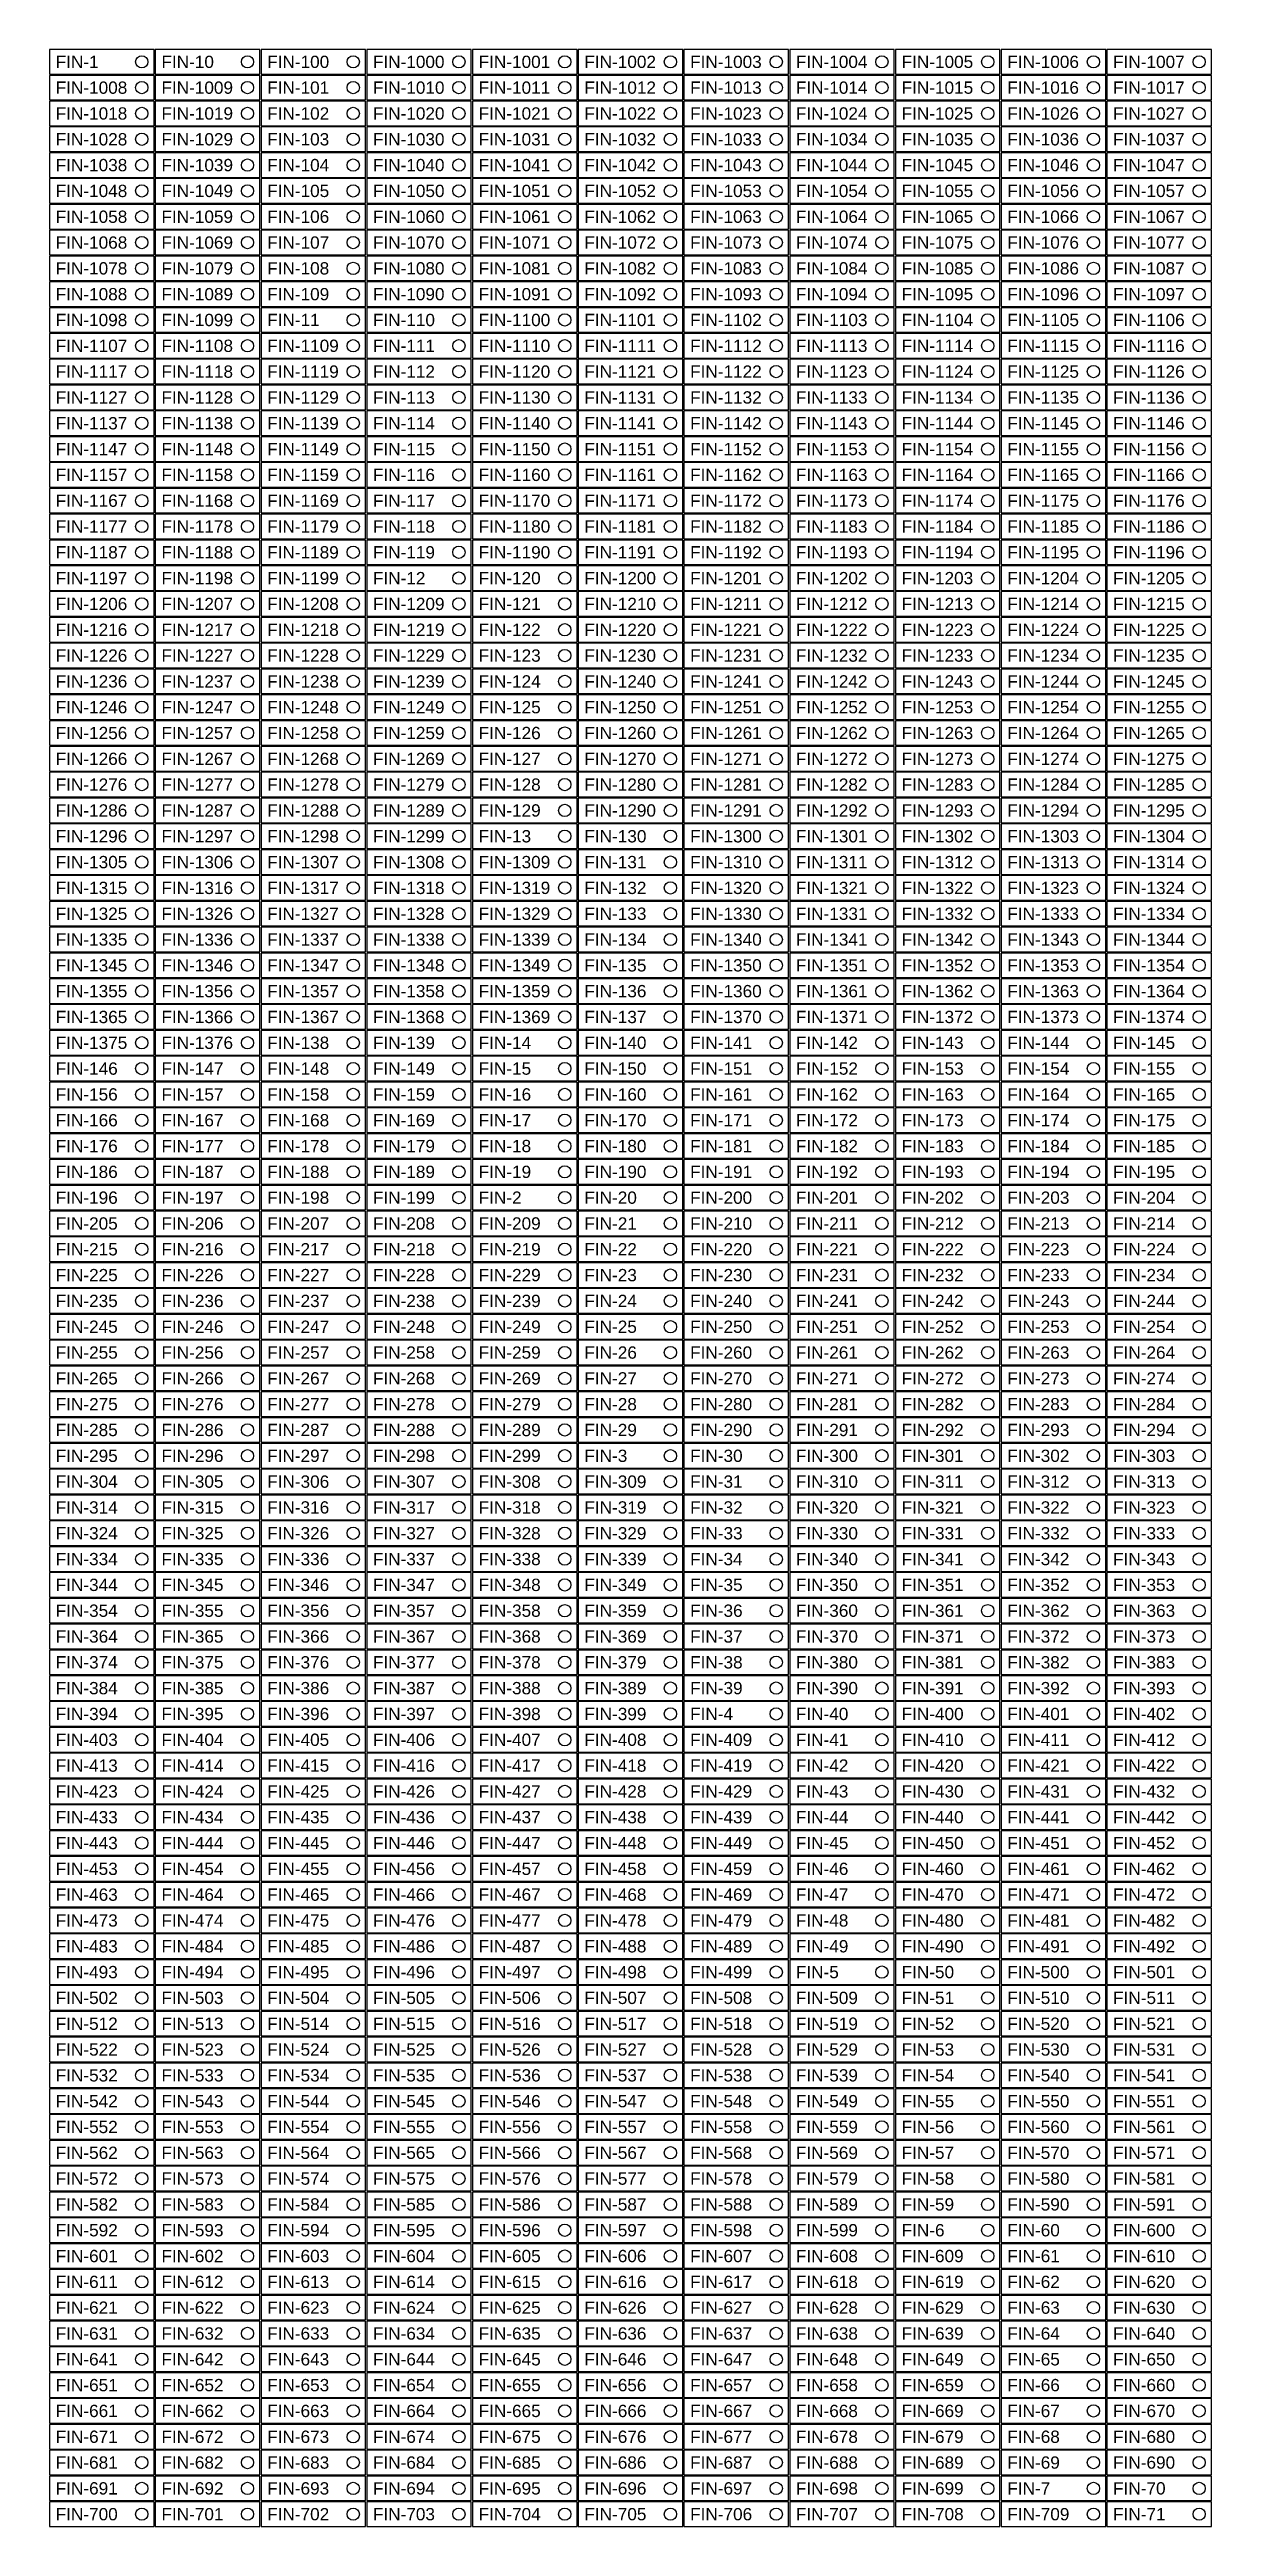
# Model space of a CAD drawing. Extents: x 0 to 94, y -199 to 2.
import ezdxf

# ---------------------------------------------------------------- set-up
doc = ezdxf.new("R2010")
doc.units = 0
doc.styles.get("Standard").update_dxf_attribs({"font": 'arial.ttf'})

msp = doc.modelspace()

# ---------------------------------------------------------------- texts
for s, p in [('FIN-1', (0.5, 0.5)), ('FIN-10', (9.1, 0.5)), ('FIN-100', (17.7, 0.5)), ('FIN-1000', (26.3, 0.5)), ('FIN-1001', (34.9, 0.5)), ('FIN-1002', (43.5, 0.5)), ('FIN-1003', (52.1, 0.5)), ('FIN-1004', (60.7, 0.5)), ('FIN-1005', (69.3, 0.5)), ('FIN-1006', (77.9, 0.5)), ('FIN-1007', (86.5, 0.5)), ('FIN-1008', (0.5, -1.6)), ('FIN-1009', (9.1, -1.6)), ('FIN-101', (17.7, -1.6)), ('FIN-1010', (26.3, -1.6)), ('FIN-1011', (34.9, -1.6)), ('FIN-1012', (43.5, -1.6)), ('FIN-1013', (52.1, -1.6)), ('FIN-1014', (60.7, -1.6)), ('FIN-1015', (69.3, -1.6)), ('FIN-1016', (77.9, -1.6)), ('FIN-1017', (86.5, -1.6)), ('FIN-1018', (0.5, -3.7)), ('FIN-1019', (9.1, -3.7)), ('FIN-102', (17.7, -3.7)), ('FIN-1020', (26.3, -3.7)), ('FIN-1021', (34.9, -3.7)), ('FIN-1022', (43.5, -3.7)), ('FIN-1023', (52.1, -3.7)), ('FIN-1024', (60.7, -3.7)), ('FIN-1025', (69.3, -3.7)), ('FIN-1026', (77.9, -3.7)), ('FIN-1027', (86.5, -3.7)), ('FIN-1028', (0.5, -5.8)), ('FIN-1029', (9.1, -5.8)), ('FIN-103', (17.7, -5.8)), ('FIN-1030', (26.3, -5.8)), ('FIN-1031', (34.9, -5.8)), ('FIN-1032', (43.5, -5.8)), ('FIN-1033', (52.1, -5.8)), ('FIN-1034', (60.7, -5.8)), ('FIN-1035', (69.3, -5.8)), ('FIN-1036', (77.9, -5.8)), ('FIN-1037', (86.5, -5.8)), ('FIN-1038', (0.5, -7.9)), ('FIN-1039', (9.1, -7.9)), ('FIN-104', (17.7, -7.9)), ('FIN-1040', (26.3, -7.9)), ('FIN-1041', (34.9, -7.9)), ('FIN-1042', (43.5, -7.9)), ('FIN-1043', (52.1, -7.9)), ('FIN-1044', (60.7, -7.9)), ('FIN-1045', (69.3, -7.9)), ('FIN-1046', (77.9, -7.9)), ('FIN-1047', (86.5, -7.9)), ('FIN-1048', (0.5, -10)), ('FIN-1049', (9.1, -10)), ('FIN-105', (17.7, -10)), ('FIN-1050', (26.3, -10)), ('FIN-1051', (34.9, -10)), ('FIN-1052', (43.5, -10)), ('FIN-1053', (52.1, -10)), ('FIN-1054', (60.7, -10)), ('FIN-1055', (69.3, -10)), ('FIN-1056', (77.9, -10)), ('FIN-1057', (86.5, -10)), ('FIN-1058', (0.5, -12.1)), ('FIN-1059', (9.1, -12.1)), ('FIN-106', (17.7, -12.1)), ('FIN-1060', (26.3, -12.1)), ('FIN-1061', (34.9, -12.1)), ('FIN-1062', (43.5, -12.1)), ('FIN-1063', (52.1, -12.1)), ('FIN-1064', (60.7, -12.1)), ('FIN-1065', (69.3, -12.1)), ('FIN-1066', (77.9, -12.1)), ('FIN-1067', (86.5, -12.1)), ('FIN-1068', (0.5, -14.2)), ('FIN-1069', (9.1, -14.2)), ('FIN-107', (17.7, -14.2)), ('FIN-1070', (26.3, -14.2)), ('FIN-1071', (34.9, -14.2)), ('FIN-1072', (43.5, -14.2)), ('FIN-1073', (52.1, -14.2)), ('FIN-1074', (60.7, -14.2)), ('FIN-1075', (69.3, -14.2)), ('FIN-1076', (77.9, -14.2)), ('FIN-1077', (86.5, -14.2)), ('FIN-1078', (0.5, -16.3)), ('FIN-1079', (9.1, -16.3)), ('FIN-108', (17.7, -16.3)), ('FIN-1080', (26.3, -16.3)), ('FIN-1081', (34.9, -16.3)), ('FIN-1082', (43.5, -16.3)), ('FIN-1083', (52.1, -16.3)), ('FIN-1084', (60.7, -16.3)), ('FIN-1085', (69.3, -16.3)), ('FIN-1086', (77.9, -16.3)), ('FIN-1087', (86.5, -16.3)), ('FIN-1088', (0.5, -18.4)), ('FIN-1089', (9.1, -18.4)), ('FIN-109', (17.7, -18.4)), ('FIN-1090', (26.3, -18.4)), ('FIN-1091', (34.9, -18.4)), ('FIN-1092', (43.5, -18.4)), ('FIN-1093', (52.1, -18.4)), ('FIN-1094', (60.7, -18.4)), ('FIN-1095', (69.3, -18.4)), ('FIN-1096', (77.9, -18.4)), ('FIN-1097', (86.5, -18.4)), ('FIN-1098', (0.5, -20.5)), ('FIN-1099', (9.1, -20.5)), ('FIN-11', (17.7, -20.5)), ('FIN-110', (26.3, -20.5)), ('FIN-1100', (34.9, -20.5)), ('FIN-1101', (43.5, -20.5)), ('FIN-1102', (52.1, -20.5)), ('FIN-1103', (60.7, -20.5)), ('FIN-1104', (69.3, -20.5)), ('FIN-1105', (77.9, -20.5)), ('FIN-1106', (86.5, -20.5)), ('FIN-1107', (0.5, -22.6)), ('FIN-1108', (9.1, -22.6)), ('FIN-1109', (17.7, -22.6)), ('FIN-111', (26.3, -22.6)), ('FIN-1110', (34.9, -22.6)), ('FIN-1111', (43.5, -22.6)), ('FIN-1112', (52.1, -22.6)), ('FIN-1113', (60.7, -22.6)), ('FIN-1114', (69.3, -22.6)), ('FIN-1115', (77.9, -22.6)), ('FIN-1116', (86.5, -22.6)), ('FIN-1117', (0.5, -24.7)), ('FIN-1118', (9.1, -24.7)), ('FIN-1119', (17.7, -24.7)), ('FIN-112', (26.3, -24.7)), ('FIN-1120', (34.9, -24.7)), ('FIN-1121', (43.5, -24.7)), ('FIN-1122', (52.1, -24.7)), ('FIN-1123', (60.7, -24.7)), ('FIN-1124', (69.3, -24.7)), ('FIN-1125', (77.9, -24.7)), ('FIN-1126', (86.5, -24.7)), ('FIN-1127', (0.5, -26.8)), ('FIN-1128', (9.1, -26.8)), ('FIN-1129', (17.7, -26.8)), ('FIN-113', (26.3, -26.8)), ('FIN-1130', (34.9, -26.8)), ('FIN-1131', (43.5, -26.8)), ('FIN-1132', (52.1, -26.8)), ('FIN-1133', (60.7, -26.8)), ('FIN-1134', (69.3, -26.8)), ('FIN-1135', (77.9, -26.8)), ('FIN-1136', (86.5, -26.8)), ('FIN-1137', (0.5, -28.9)), ('FIN-1138', (9.1, -28.9)), ('FIN-1139', (17.7, -28.9)), ('FIN-114', (26.3, -28.9)), ('FIN-1140', (34.9, -28.9)), ('FIN-1141', (43.5, -28.9)), ('FIN-1142', (52.1, -28.9)), ('FIN-1143', (60.7, -28.9)), ('FIN-1144', (69.3, -28.9)), ('FIN-1145', (77.9, -28.9)), ('FIN-1146', (86.5, -28.9)), ('FIN-1147', (0.5, -31)), ('FIN-1148', (9.1, -31)), ('FIN-1149', (17.7, -31)), ('FIN-115', (26.3, -31)), ('FIN-1150', (34.9, -31)), ('FIN-1151', (43.5, -31)), ('FIN-1152', (52.1, -31)), ('FIN-1153', (60.7, -31)), ('FIN-1154', (69.3, -31)), ('FIN-1155', (77.9, -31)), ('FIN-1156', (86.5, -31)), ('FIN-1157', (0.5, -33.1)), ('FIN-1158', (9.1, -33.1)), ('FIN-1159', (17.7, -33.1)), ('FIN-116', (26.3, -33.1)), ('FIN-1160', (34.9, -33.1)), ('FIN-1161', (43.5, -33.1)), ('FIN-1162', (52.1, -33.1)), ('FIN-1163', (60.7, -33.1)), ('FIN-1164', (69.3, -33.1)), ('FIN-1165', (77.9, -33.1)), ('FIN-1166', (86.5, -33.1)), ('FIN-1167', (0.5, -35.2)), ('FIN-1168', (9.1, -35.2)), ('FIN-1169', (17.7, -35.2)), ('FIN-117', (26.3, -35.2)), ('FIN-1170', (34.9, -35.2)), ('FIN-1171', (43.5, -35.2)), ('FIN-1172', (52.1, -35.2)), ('FIN-1173', (60.7, -35.2)), ('FIN-1174', (69.3, -35.2)), ('FIN-1175', (77.9, -35.2)), ('FIN-1176', (86.5, -35.2)), ('FIN-1177', (0.5, -37.3)), ('FIN-1178', (9.1, -37.3)), ('FIN-1179', (17.7, -37.3)), ('FIN-118', (26.3, -37.3)), ('FIN-1180', (34.9, -37.3)), ('FIN-1181', (43.5, -37.3)), ('FIN-1182', (52.1, -37.3)), ('FIN-1183', (60.7, -37.3)), ('FIN-1184', (69.3, -37.3)), ('FIN-1185', (77.9, -37.3)), ('FIN-1186', (86.5, -37.3)), ('FIN-1187', (0.5, -39.4)), ('FIN-1188', (9.1, -39.4)), ('FIN-1189', (17.7, -39.4)), ('FIN-119', (26.3, -39.4)), ('FIN-1190', (34.9, -39.4)), ('FIN-1191', (43.5, -39.4)), ('FIN-1192', (52.1, -39.4)), ('FIN-1193', (60.7, -39.4)), ('FIN-1194', (69.3, -39.4)), ('FIN-1195', (77.9, -39.4)), ('FIN-1196', (86.5, -39.4)), ('FIN-1197', (0.5, -41.5)), ('FIN-1198', (9.1, -41.5)), ('FIN-1199', (17.7, -41.5)), ('FIN-12', (26.3, -41.5)), ('FIN-120', (34.9, -41.5)), ('FIN-1200', (43.5, -41.5)), ('FIN-1201', (52.1, -41.5)), ('FIN-1202', (60.7, -41.5)), ('FIN-1203', (69.3, -41.5)), ('FIN-1204', (77.9, -41.5)), ('FIN-1205', (86.5, -41.5)), ('FIN-1206', (0.5, -43.6)), ('FIN-1207', (9.1, -43.6)), ('FIN-1208', (17.7, -43.6)), ('FIN-1209', (26.3, -43.6)), ('FIN-121', (34.9, -43.6)), ('FIN-1210', (43.5, -43.6)), ('FIN-1211', (52.1, -43.6)), ('FIN-1212', (60.7, -43.6)), ('FIN-1213', (69.3, -43.6)), ('FIN-1214', (77.9, -43.6)), ('FIN-1215', (86.5, -43.6)), ('FIN-1216', (0.5, -45.7)), ('FIN-1217', (9.1, -45.7)), ('FIN-1218', (17.7, -45.7)), ('FIN-1219', (26.3, -45.7)), ('FIN-122', (34.9, -45.7)), ('FIN-1220', (43.5, -45.7)), ('FIN-1221', (52.1, -45.7)), ('FIN-1222', (60.7, -45.7)), ('FIN-1223', (69.3, -45.7)), ('FIN-1224', (77.9, -45.7)), ('FIN-1225', (86.5, -45.7)), ('FIN-1226', (0.5, -47.8)), ('FIN-1227', (9.1, -47.8)), ('FIN-1228', (17.7, -47.8)), ('FIN-1229', (26.3, -47.8)), ('FIN-123', (34.9, -47.8)), ('FIN-1230', (43.5, -47.8)), ('FIN-1231', (52.1, -47.8)), ('FIN-1232', (60.7, -47.8)), ('FIN-1233', (69.3, -47.8)), ('FIN-1234', (77.9, -47.8)), ('FIN-1235', (86.5, -47.8)), ('FIN-1236', (0.5, -49.9)), ('FIN-1237', (9.1, -49.9)), ('FIN-1238', (17.7, -49.9)), ('FIN-1239', (26.3, -49.9)), ('FIN-124', (34.9, -49.9)), ('FIN-1240', (43.5, -49.9)), ('FIN-1241', (52.1, -49.9)), ('FIN-1242', (60.7, -49.9)), ('FIN-1243', (69.3, -49.9)), ('FIN-1244', (77.9, -49.9)), ('FIN-1245', (86.5, -49.9)), ('FIN-1246', (0.5, -52)), ('FIN-1247', (9.1, -52)), ('FIN-1248', (17.7, -52)), ('FIN-1249', (26.3, -52)), ('FIN-125', (34.9, -52)), ('FIN-1250', (43.5, -52)), ('FIN-1251', (52.1, -52)), ('FIN-1252', (60.7, -52)), ('FIN-1253', (69.3, -52)), ('FIN-1254', (77.9, -52)), ('FIN-1255', (86.5, -52)), ('FIN-1256', (0.5, -54.1)), ('FIN-1257', (9.1, -54.1)), ('FIN-1258', (17.7, -54.1)), ('FIN-1259', (26.3, -54.1)), ('FIN-126', (34.9, -54.1)), ('FIN-1260', (43.5, -54.1)), ('FIN-1261', (52.1, -54.1)), ('FIN-1262', (60.7, -54.1)), ('FIN-1263', (69.3, -54.1)), ('FIN-1264', (77.9, -54.1)), ('FIN-1265', (86.5, -54.1)), ('FIN-1266', (0.5, -56.2)), ('FIN-1267', (9.1, -56.2)), ('FIN-1268', (17.7, -56.2)), ('FIN-1269', (26.3, -56.2)), ('FIN-127', (34.9, -56.2)), ('FIN-1270', (43.5, -56.2)), ('FIN-1271', (52.1, -56.2)), ('FIN-1272', (60.7, -56.2)), ('FIN-1273', (69.3, -56.2)), ('FIN-1274', (77.9, -56.2)), ('FIN-1275', (86.5, -56.2)), ('FIN-1276', (0.5, -58.3)), ('FIN-1277', (9.1, -58.3)), ('FIN-1278', (17.7, -58.3)), ('FIN-1279', (26.3, -58.3)), ('FIN-128', (34.9, -58.3)), ('FIN-1280', (43.5, -58.3)), ('FIN-1281', (52.1, -58.3)), ('FIN-1282', (60.7, -58.3)), ('FIN-1283', (69.3, -58.3)), ('FIN-1284', (77.9, -58.3)), ('FIN-1285', (86.5, -58.3)), ('FIN-1286', (0.5, -60.4)), ('FIN-1287', (9.1, -60.4)), ('FIN-1288', (17.7, -60.4)), ('FIN-1289', (26.3, -60.4)), ('FIN-129', (34.9, -60.4)), ('FIN-1290', (43.5, -60.4)), ('FIN-1291', (52.1, -60.4)), ('FIN-1292', (60.7, -60.4)), ('FIN-1293', (69.3, -60.4)), ('FIN-1294', (77.9, -60.4)), ('FIN-1295', (86.5, -60.4)), ('FIN-1296', (0.5, -62.5)), ('FIN-1297', (9.1, -62.5)), ('FIN-1298', (17.7, -62.5)), ('FIN-1299', (26.3, -62.5)), ('FIN-13', (34.9, -62.5)), ('FIN-130', (43.5, -62.5)), ('FIN-1300', (52.1, -62.5)), ('FIN-1301', (60.7, -62.5)), ('FIN-1302', (69.3, -62.5)), ('FIN-1303', (77.9, -62.5)), ('FIN-1304', (86.5, -62.5)), ('FIN-1305', (0.5, -64.6)), ('FIN-1306', (9.1, -64.6)), ('FIN-1307', (17.7, -64.6)), ('FIN-1308', (26.3, -64.6)), ('FIN-1309', (34.9, -64.6)), ('FIN-131', (43.5, -64.6)), ('FIN-1310', (52.1, -64.6)), ('FIN-1311', (60.7, -64.6)), ('FIN-1312', (69.3, -64.6)), ('FIN-1313', (77.9, -64.6)), ('FIN-1314', (86.5, -64.6)), ('FIN-1315', (0.5, -66.7)), ('FIN-1316', (9.1, -66.7)), ('FIN-1317', (17.7, -66.7)), ('FIN-1318', (26.3, -66.7)), ('FIN-1319', (34.9, -66.7)), ('FIN-132', (43.5, -66.7)), ('FIN-1320', (52.1, -66.7)), ('FIN-1321', (60.7, -66.7)), ('FIN-1322', (69.3, -66.7)), ('FIN-1323', (77.9, -66.7)), ('FIN-1324', (86.5, -66.7)), ('FIN-1325', (0.5, -68.8)), ('FIN-1326', (9.1, -68.8)), ('FIN-1327', (17.7, -68.8)), ('FIN-1328', (26.3, -68.8)), ('FIN-1329', (34.9, -68.8)), ('FIN-133', (43.5, -68.8)), ('FIN-1330', (52.1, -68.8)), ('FIN-1331', (60.7, -68.8)), ('FIN-1332', (69.3, -68.8)), ('FIN-1333', (77.9, -68.8)), ('FIN-1334', (86.5, -68.8)), ('FIN-1335', (0.5, -70.9)), ('FIN-1336', (9.1, -70.9)), ('FIN-1337', (17.7, -70.9)), ('FIN-1338', (26.3, -70.9)), ('FIN-1339', (34.9, -70.9)), ('FIN-134', (43.5, -70.9)), ('FIN-1340', (52.1, -70.9)), ('FIN-1341', (60.7, -70.9)), ('FIN-1342', (69.3, -70.9)), ('FIN-1343', (77.9, -70.9)), ('FIN-1344', (86.5, -70.9)), ('FIN-1345', (0.5, -73)), ('FIN-1346', (9.1, -73)), ('FIN-1347', (17.7, -73)), ('FIN-1348', (26.3, -73)), ('FIN-1349', (34.9, -73)), ('FIN-135', (43.5, -73)), ('FIN-1350', (52.1, -73)), ('FIN-1351', (60.7, -73)), ('FIN-1352', (69.3, -73)), ('FIN-1353', (77.9, -73)), ('FIN-1354', (86.5, -73)), ('FIN-1355', (0.5, -75.1)), ('FIN-1356', (9.1, -75.1)), ('FIN-1357', (17.7, -75.1)), ('FIN-1358', (26.3, -75.1)), ('FIN-1359', (34.9, -75.1)), ('FIN-136', (43.5, -75.1)), ('FIN-1360', (52.1, -75.1)), ('FIN-1361', (60.7, -75.1)), ('FIN-1362', (69.3, -75.1)), ('FIN-1363', (77.9, -75.1)), ('FIN-1364', (86.5, -75.1)), ('FIN-1365', (0.5, -77.2)), ('FIN-1366', (9.1, -77.2)), ('FIN-1367', (17.7, -77.2)), ('FIN-1368', (26.3, -77.2)), ('FIN-1369', (34.9, -77.2)), ('FIN-137', (43.5, -77.2)), ('FIN-1370', (52.1, -77.2)), ('FIN-1371', (60.7, -77.2)), ('FIN-1372', (69.3, -77.2)), ('FIN-1373', (77.9, -77.2)), ('FIN-1374', (86.5, -77.2)), ('FIN-1375', (0.5, -79.3)), ('FIN-1376', (9.1, -79.3)), ('FIN-138', (17.7, -79.3)), ('FIN-139', (26.3, -79.3)), ('FIN-14', (34.9, -79.3)), ('FIN-140', (43.5, -79.3)), ('FIN-141', (52.1, -79.3)), ('FIN-142', (60.7, -79.3)), ('FIN-143', (69.3, -79.3)), ('FIN-144', (77.9, -79.3)), ('FIN-145', (86.5, -79.3)), ('FIN-146', (0.5, -81.4)), ('FIN-147', (9.1, -81.4)), ('FIN-148', (17.7, -81.4)), ('FIN-149', (26.3, -81.4)), ('FIN-15', (34.9, -81.4)), ('FIN-150', (43.5, -81.4)), ('FIN-151', (52.1, -81.4)), ('FIN-152', (60.7, -81.4)), ('FIN-153', (69.3, -81.4)), ('FIN-154', (77.9, -81.4)), ('FIN-155', (86.5, -81.4)), ('FIN-156', (0.5, -83.5)), ('FIN-157', (9.1, -83.5)), ('FIN-158', (17.7, -83.5)), ('FIN-159', (26.3, -83.5)), ('FIN-16', (34.9, -83.5)), ('FIN-160', (43.5, -83.5)), ('FIN-161', (52.1, -83.5)), ('FIN-162', (60.7, -83.5)), ('FIN-163', (69.3, -83.5)), ('FIN-164', (77.9, -83.5)), ('FIN-165', (86.5, -83.5)), ('FIN-166', (0.5, -85.6)), ('FIN-167', (9.1, -85.6)), ('FIN-168', (17.7, -85.6)), ('FIN-169', (26.3, -85.6)), ('FIN-17', (34.9, -85.6)), ('FIN-170', (43.5, -85.6)), ('FIN-171', (52.1, -85.6)), ('FIN-172', (60.7, -85.6)), ('FIN-173', (69.3, -85.6)), ('FIN-174', (77.9, -85.6)), ('FIN-175', (86.5, -85.6)), ('FIN-176', (0.5, -87.7)), ('FIN-177', (9.1, -87.7)), ('FIN-178', (17.7, -87.7)), ('FIN-179', (26.3, -87.7)), ('FIN-18', (34.9, -87.7)), ('FIN-180', (43.5, -87.7)), ('FIN-181', (52.1, -87.7)), ('FIN-182', (60.7, -87.7)), ('FIN-183', (69.3, -87.7)), ('FIN-184', (77.9, -87.7)), ('FIN-185', (86.5, -87.7)), ('FIN-186', (0.5, -89.8)), ('FIN-187', (9.1, -89.8)), ('FIN-188', (17.7, -89.8)), ('FIN-189', (26.3, -89.8)), ('FIN-19', (34.9, -89.8)), ('FIN-190', (43.5, -89.8)), ('FIN-191', (52.1, -89.8)), ('FIN-192', (60.7, -89.8)), ('FIN-193', (69.3, -89.8)), ('FIN-194', (77.9, -89.8)), ('FIN-195', (86.5, -89.8)), ('FIN-196', (0.5, -91.9)), ('FIN-197', (9.1, -91.9)), ('FIN-198', (17.7, -91.9)), ('FIN-199', (26.3, -91.9)), ('FIN-2', (34.9, -91.9)), ('FIN-20', (43.5, -91.9)), ('FIN-200', (52.1, -91.9)), ('FIN-201', (60.7, -91.9)), ('FIN-202', (69.3, -91.9)), ('FIN-203', (77.9, -91.9)), ('FIN-204', (86.5, -91.9)), ('FIN-205', (0.5, -94)), ('FIN-206', (9.1, -94)), ('FIN-207', (17.7, -94)), ('FIN-208', (26.3, -94)), ('FIN-209', (34.9, -94)), ('FIN-21', (43.5, -94)), ('FIN-210', (52.1, -94)), ('FIN-211', (60.7, -94)), ('FIN-212', (69.3, -94)), ('FIN-213', (77.9, -94)), ('FIN-214', (86.5, -94)), ('FIN-215', (0.5, -96.1)), ('FIN-216', (9.1, -96.1)), ('FIN-217', (17.7, -96.1)), ('FIN-218', (26.3, -96.1)), ('FIN-219', (34.9, -96.1)), ('FIN-22', (43.5, -96.1)), ('FIN-220', (52.1, -96.1)), ('FIN-221', (60.7, -96.1)), ('FIN-222', (69.3, -96.1)), ('FIN-223', (77.9, -96.1)), ('FIN-224', (86.5, -96.1)), ('FIN-225', (0.5, -98.2)), ('FIN-226', (9.1, -98.2)), ('FIN-227', (17.7, -98.2)), ('FIN-228', (26.3, -98.2)), ('FIN-229', (34.9, -98.2)), ('FIN-23', (43.5, -98.2)), ('FIN-230', (52.1, -98.2)), ('FIN-231', (60.7, -98.2)), ('FIN-232', (69.3, -98.2)), ('FIN-233', (77.9, -98.2)), ('FIN-234', (86.5, -98.2)), ('FIN-235', (0.5, -100.3)), ('FIN-236', (9.1, -100.3)), ('FIN-237', (17.7, -100.3)), ('FIN-238', (26.3, -100.3)), ('FIN-239', (34.9, -100.3)), ('FIN-24', (43.5, -100.3)), ('FIN-240', (52.1, -100.3)), ('FIN-241', (60.7, -100.3)), ('FIN-242', (69.3, -100.3)), ('FIN-243', (77.9, -100.3)), ('FIN-244', (86.5, -100.3)), ('FIN-245', (0.5, -102.4)), ('FIN-246', (9.1, -102.4)), ('FIN-247', (17.7, -102.4)), ('FIN-248', (26.3, -102.4)), ('FIN-249', (34.9, -102.4)), ('FIN-25', (43.5, -102.4)), ('FIN-250', (52.1, -102.4)), ('FIN-251', (60.7, -102.4)), ('FIN-252', (69.3, -102.4)), ('FIN-253', (77.9, -102.4)), ('FIN-254', (86.5, -102.4)), ('FIN-255', (0.5, -104.5)), ('FIN-256', (9.1, -104.5)), ('FIN-257', (17.7, -104.5)), ('FIN-258', (26.3, -104.5)), ('FIN-259', (34.9, -104.5)), ('FIN-26', (43.5, -104.5)), ('FIN-260', (52.1, -104.5)), ('FIN-261', (60.7, -104.5)), ('FIN-262', (69.3, -104.5)), ('FIN-263', (77.9, -104.5)), ('FIN-264', (86.5, -104.5)), ('FIN-265', (0.5, -106.6)), ('FIN-266', (9.1, -106.6)), ('FIN-267', (17.7, -106.6)), ('FIN-268', (26.3, -106.6)), ('FIN-269', (34.9, -106.6)), ('FIN-27', (43.5, -106.6)), ('FIN-270', (52.1, -106.6)), ('FIN-271', (60.7, -106.6)), ('FIN-272', (69.3, -106.6)), ('FIN-273', (77.9, -106.6)), ('FIN-274', (86.5, -106.6)), ('FIN-275', (0.5, -108.7)), ('FIN-276', (9.1, -108.7)), ('FIN-277', (17.7, -108.7)), ('FIN-278', (26.3, -108.7)), ('FIN-279', (34.9, -108.7)), ('FIN-28', (43.5, -108.7)), ('FIN-280', (52.1, -108.7)), ('FIN-281', (60.7, -108.7)), ('FIN-282', (69.3, -108.7)), ('FIN-283', (77.9, -108.7)), ('FIN-284', (86.5, -108.7)), ('FIN-285', (0.5, -110.8)), ('FIN-286', (9.1, -110.8)), ('FIN-287', (17.7, -110.8)), ('FIN-288', (26.3, -110.8)), ('FIN-289', (34.9, -110.8)), ('FIN-29', (43.5, -110.8)), ('FIN-290', (52.1, -110.8)), ('FIN-291', (60.7, -110.8)), ('FIN-292', (69.3, -110.8)), ('FIN-293', (77.9, -110.8)), ('FIN-294', (86.5, -110.8)), ('FIN-295', (0.5, -112.9)), ('FIN-296', (9.1, -112.9)), ('FIN-297', (17.7, -112.9)), ('FIN-298', (26.3, -112.9)), ('FIN-299', (34.9, -112.9)), ('FIN-3', (43.5, -112.9)), ('FIN-30', (52.1, -112.9)), ('FIN-300', (60.7, -112.9)), ('FIN-301', (69.3, -112.9)), ('FIN-302', (77.9, -112.9)), ('FIN-303', (86.5, -112.9)), ('FIN-304', (0.5, -115)), ('FIN-305', (9.1, -115)), ('FIN-306', (17.7, -115)), ('FIN-307', (26.3, -115)), ('FIN-308', (34.9, -115)), ('FIN-309', (43.5, -115)), ('FIN-31', (52.1, -115)), ('FIN-310', (60.7, -115)), ('FIN-311', (69.3, -115)), ('FIN-312', (77.9, -115)), ('FIN-313', (86.5, -115)), ('FIN-314', (0.5, -117.1)), ('FIN-315', (9.1, -117.1)), ('FIN-316', (17.7, -117.1)), ('FIN-317', (26.3, -117.1)), ('FIN-318', (34.9, -117.1)), ('FIN-319', (43.5, -117.1)), ('FIN-32', (52.1, -117.1)), ('FIN-320', (60.7, -117.1)), ('FIN-321', (69.3, -117.1)), ('FIN-322', (77.9, -117.1)), ('FIN-323', (86.5, -117.1)), ('FIN-324', (0.5, -119.2)), ('FIN-325', (9.1, -119.2)), ('FIN-326', (17.7, -119.2)), ('FIN-327', (26.3, -119.2)), ('FIN-328', (34.9, -119.2)), ('FIN-329', (43.5, -119.2)), ('FIN-33', (52.1, -119.2)), ('FIN-330', (60.7, -119.2)), ('FIN-331', (69.3, -119.2)), ('FIN-332', (77.9, -119.2)), ('FIN-333', (86.5, -119.2)), ('FIN-334', (0.5, -121.3)), ('FIN-335', (9.1, -121.3)), ('FIN-336', (17.7, -121.3)), ('FIN-337', (26.3, -121.3)), ('FIN-338', (34.9, -121.3)), ('FIN-339', (43.5, -121.3)), ('FIN-34', (52.1, -121.3)), ('FIN-340', (60.7, -121.3)), ('FIN-341', (69.3, -121.3)), ('FIN-342', (77.9, -121.3)), ('FIN-343', (86.5, -121.3)), ('FIN-344', (0.5, -123.4)), ('FIN-345', (9.1, -123.4)), ('FIN-346', (17.7, -123.4)), ('FIN-347', (26.3, -123.4)), ('FIN-348', (34.9, -123.4)), ('FIN-349', (43.5, -123.4)), ('FIN-35', (52.1, -123.4)), ('FIN-350', (60.7, -123.4)), ('FIN-351', (69.3, -123.4)), ('FIN-352', (77.9, -123.4)), ('FIN-353', (86.5, -123.4)), ('FIN-354', (0.5, -125.5)), ('FIN-355', (9.1, -125.5)), ('FIN-356', (17.7, -125.5)), ('FIN-357', (26.3, -125.5)), ('FIN-358', (34.9, -125.5)), ('FIN-359', (43.5, -125.5)), ('FIN-36', (52.1, -125.5)), ('FIN-360', (60.7, -125.5)), ('FIN-361', (69.3, -125.5)), ('FIN-362', (77.9, -125.5)), ('FIN-363', (86.5, -125.5)), ('FIN-364', (0.5, -127.6)), ('FIN-365', (9.1, -127.6)), ('FIN-366', (17.7, -127.6)), ('FIN-367', (26.3, -127.6)), ('FIN-368', (34.9, -127.6)), ('FIN-369', (43.5, -127.6)), ('FIN-37', (52.1, -127.6)), ('FIN-370', (60.7, -127.6)), ('FIN-371', (69.3, -127.6)), ('FIN-372', (77.9, -127.6)), ('FIN-373', (86.5, -127.6)), ('FIN-374', (0.5, -129.7)), ('FIN-375', (9.1, -129.7)), ('FIN-376', (17.7, -129.7)), ('FIN-377', (26.3, -129.7)), ('FIN-378', (34.9, -129.7)), ('FIN-379', (43.5, -129.7)), ('FIN-38', (52.1, -129.7)), ('FIN-380', (60.7, -129.7)), ('FIN-381', (69.3, -129.7)), ('FIN-382', (77.9, -129.7)), ('FIN-383', (86.5, -129.7)), ('FIN-384', (0.5, -131.8)), ('FIN-385', (9.1, -131.8)), ('FIN-386', (17.7, -131.8)), ('FIN-387', (26.3, -131.8)), ('FIN-388', (34.9, -131.8)), ('FIN-389', (43.5, -131.8)), ('FIN-39', (52.1, -131.8)), ('FIN-390', (60.7, -131.8)), ('FIN-391', (69.3, -131.8)), ('FIN-392', (77.9, -131.8)), ('FIN-393', (86.5, -131.8)), ('FIN-394', (0.5, -133.9)), ('FIN-395', (9.1, -133.9)), ('FIN-396', (17.7, -133.9)), ('FIN-397', (26.3, -133.9)), ('FIN-398', (34.9, -133.9)), ('FIN-399', (43.5, -133.9)), ('FIN-4', (52.1, -133.9)), ('FIN-40', (60.7, -133.9)), ('FIN-400', (69.3, -133.9)), ('FIN-401', (77.9, -133.9)), ('FIN-402', (86.5, -133.9)), ('FIN-403', (0.5, -136)), ('FIN-404', (9.1, -136)), ('FIN-405', (17.7, -136)), ('FIN-406', (26.3, -136)), ('FIN-407', (34.9, -136)), ('FIN-408', (43.5, -136)), ('FIN-409', (52.1, -136)), ('FIN-41', (60.7, -136)), ('FIN-410', (69.3, -136)), ('FIN-411', (77.9, -136)), ('FIN-412', (86.5, -136)), ('FIN-413', (0.5, -138.1)), ('FIN-414', (9.1, -138.1)), ('FIN-415', (17.7, -138.1)), ('FIN-416', (26.3, -138.1)), ('FIN-417', (34.9, -138.1)), ('FIN-418', (43.5, -138.1)), ('FIN-419', (52.1, -138.1)), ('FIN-42', (60.7, -138.1)), ('FIN-420', (69.3, -138.1)), ('FIN-421', (77.9, -138.1)), ('FIN-422', (86.5, -138.1)), ('FIN-423', (0.5, -140.2)), ('FIN-424', (9.1, -140.2)), ('FIN-425', (17.7, -140.2)), ('FIN-426', (26.3, -140.2)), ('FIN-427', (34.9, -140.2)), ('FIN-428', (43.5, -140.2)), ('FIN-429', (52.1, -140.2)), ('FIN-43', (60.7, -140.2)), ('FIN-430', (69.3, -140.2)), ('FIN-431', (77.9, -140.2)), ('FIN-432', (86.5, -140.2)), ('FIN-433', (0.5, -142.3)), ('FIN-434', (9.1, -142.3)), ('FIN-435', (17.7, -142.3)), ('FIN-436', (26.3, -142.3)), ('FIN-437', (34.9, -142.3)), ('FIN-438', (43.5, -142.3)), ('FIN-439', (52.1, -142.3)), ('FIN-44', (60.7, -142.3)), ('FIN-440', (69.3, -142.3)), ('FIN-441', (77.9, -142.3)), ('FIN-442', (86.5, -142.3)), ('FIN-443', (0.5, -144.4)), ('FIN-444', (9.1, -144.4)), ('FIN-445', (17.7, -144.4)), ('FIN-446', (26.3, -144.4)), ('FIN-447', (34.9, -144.4)), ('FIN-448', (43.5, -144.4)), ('FIN-449', (52.1, -144.4)), ('FIN-45', (60.7, -144.4)), ('FIN-450', (69.3, -144.4)), ('FIN-451', (77.9, -144.4)), ('FIN-452', (86.5, -144.4)), ('FIN-453', (0.5, -146.5)), ('FIN-454', (9.1, -146.5)), ('FIN-455', (17.7, -146.5)), ('FIN-456', (26.3, -146.5)), ('FIN-457', (34.9, -146.5)), ('FIN-458', (43.5, -146.5)), ('FIN-459', (52.1, -146.5)), ('FIN-46', (60.7, -146.5)), ('FIN-460', (69.3, -146.5)), ('FIN-461', (77.9, -146.5)), ('FIN-462', (86.5, -146.5)), ('FIN-463', (0.5, -148.6)), ('FIN-464', (9.1, -148.6)), ('FIN-465', (17.7, -148.6)), ('FIN-466', (26.3, -148.6)), ('FIN-467', (34.9, -148.6)), ('FIN-468', (43.5, -148.6)), ('FIN-469', (52.1, -148.6)), ('FIN-47', (60.7, -148.6)), ('FIN-470', (69.3, -148.6)), ('FIN-471', (77.9, -148.6)), ('FIN-472', (86.5, -148.6)), ('FIN-473', (0.5, -150.7)), ('FIN-474', (9.1, -150.7)), ('FIN-475', (17.7, -150.7)), ('FIN-476', (26.3, -150.7)), ('FIN-477', (34.9, -150.7)), ('FIN-478', (43.5, -150.7)), ('FIN-479', (52.1, -150.7)), ('FIN-48', (60.7, -150.7)), ('FIN-480', (69.3, -150.7)), ('FIN-481', (77.9, -150.7)), ('FIN-482', (86.5, -150.7)), ('FIN-483', (0.5, -152.8)), ('FIN-484', (9.1, -152.8)), ('FIN-485', (17.7, -152.8)), ('FIN-486', (26.3, -152.8)), ('FIN-487', (34.9, -152.8)), ('FIN-488', (43.5, -152.8)), ('FIN-489', (52.1, -152.8)), ('FIN-49', (60.7, -152.8)), ('FIN-490', (69.3, -152.8)), ('FIN-491', (77.9, -152.8)), ('FIN-492', (86.5, -152.8)), ('FIN-493', (0.5, -154.9)), ('FIN-494', (9.1, -154.9)), ('FIN-495', (17.7, -154.9)), ('FIN-496', (26.3, -154.9)), ('FIN-497', (34.9, -154.9)), ('FIN-498', (43.5, -154.9)), ('FIN-499', (52.1, -154.9)), ('FIN-5', (60.7, -154.9)), ('FIN-50', (69.3, -154.9)), ('FIN-500', (77.9, -154.9)), ('FIN-501', (86.5, -154.9)), ('FIN-502', (0.5, -157)), ('FIN-503', (9.1, -157)), ('FIN-504', (17.7, -157)), ('FIN-505', (26.3, -157)), ('FIN-506', (34.9, -157)), ('FIN-507', (43.5, -157)), ('FIN-508', (52.1, -157)), ('FIN-509', (60.7, -157)), ('FIN-51', (69.3, -157)), ('FIN-510', (77.9, -157)), ('FIN-511', (86.5, -157)), ('FIN-512', (0.5, -159.1)), ('FIN-513', (9.1, -159.1)), ('FIN-514', (17.7, -159.1)), ('FIN-515', (26.3, -159.1)), ('FIN-516', (34.9, -159.1)), ('FIN-517', (43.5, -159.1)), ('FIN-518', (52.1, -159.1)), ('FIN-519', (60.7, -159.1)), ('FIN-52', (69.3, -159.1)), ('FIN-520', (77.9, -159.1)), ('FIN-521', (86.5, -159.1)), ('FIN-522', (0.5, -161.2)), ('FIN-523', (9.1, -161.2)), ('FIN-524', (17.7, -161.2)), ('FIN-525', (26.3, -161.2)), ('FIN-526', (34.9, -161.2)), ('FIN-527', (43.5, -161.2)), ('FIN-528', (52.1, -161.2)), ('FIN-529', (60.7, -161.2)), ('FIN-53', (69.3, -161.2)), ('FIN-530', (77.9, -161.2)), ('FIN-531', (86.5, -161.2)), ('FIN-532', (0.5, -163.3)), ('FIN-533', (9.1, -163.3)), ('FIN-534', (17.7, -163.3)), ('FIN-535', (26.3, -163.3)), ('FIN-536', (34.9, -163.3)), ('FIN-537', (43.5, -163.3)), ('FIN-538', (52.1, -163.3)), ('FIN-539', (60.7, -163.3)), ('FIN-54', (69.3, -163.3)), ('FIN-540', (77.9, -163.3)), ('FIN-541', (86.5, -163.3)), ('FIN-542', (0.5, -165.4)), ('FIN-543', (9.1, -165.4)), ('FIN-544', (17.7, -165.4)), ('FIN-545', (26.3, -165.4)), ('FIN-546', (34.9, -165.4)), ('FIN-547', (43.5, -165.4)), ('FIN-548', (52.1, -165.4)), ('FIN-549', (60.7, -165.4)), ('FIN-55', (69.3, -165.4)), ('FIN-550', (77.9, -165.4)), ('FIN-551', (86.5, -165.4)), ('FIN-552', (0.5, -167.5)), ('FIN-553', (9.1, -167.5)), ('FIN-554', (17.7, -167.5)), ('FIN-555', (26.3, -167.5)), ('FIN-556', (34.9, -167.5)), ('FIN-557', (43.5, -167.5)), ('FIN-558', (52.1, -167.5)), ('FIN-559', (60.7, -167.5)), ('FIN-56', (69.3, -167.5)), ('FIN-560', (77.9, -167.5)), ('FIN-561', (86.5, -167.5)), ('FIN-562', (0.5, -169.6)), ('FIN-563', (9.1, -169.6)), ('FIN-564', (17.7, -169.6)), ('FIN-565', (26.3, -169.6)), ('FIN-566', (34.9, -169.6)), ('FIN-567', (43.5, -169.6)), ('FIN-568', (52.1, -169.6)), ('FIN-569', (60.7, -169.6)), ('FIN-57', (69.3, -169.6)), ('FIN-570', (77.9, -169.6)), ('FIN-571', (86.5, -169.6)), ('FIN-572', (0.5, -171.7)), ('FIN-573', (9.1, -171.7)), ('FIN-574', (17.7, -171.7)), ('FIN-575', (26.3, -171.7)), ('FIN-576', (34.9, -171.7)), ('FIN-577', (43.5, -171.7)), ('FIN-578', (52.1, -171.7)), ('FIN-579', (60.7, -171.7)), ('FIN-58', (69.3, -171.7)), ('FIN-580', (77.9, -171.7)), ('FIN-581', (86.5, -171.7)), ('FIN-582', (0.5, -173.8)), ('FIN-583', (9.1, -173.8)), ('FIN-584', (17.7, -173.8)), ('FIN-585', (26.3, -173.8)), ('FIN-586', (34.9, -173.8)), ('FIN-587', (43.5, -173.8)), ('FIN-588', (52.1, -173.8)), ('FIN-589', (60.7, -173.8)), ('FIN-59', (69.3, -173.8)), ('FIN-590', (77.9, -173.8)), ('FIN-591', (86.5, -173.8)), ('FIN-592', (0.5, -175.9)), ('FIN-593', (9.1, -175.9)), ('FIN-594', (17.7, -175.9)), ('FIN-595', (26.3, -175.9)), ('FIN-596', (34.9, -175.9)), ('FIN-597', (43.5, -175.9)), ('FIN-598', (52.1, -175.9)), ('FIN-599', (60.7, -175.9)), ('FIN-6', (69.3, -175.9)), ('FIN-60', (77.9, -175.9)), ('FIN-600', (86.5, -175.9)), ('FIN-601', (0.5, -178)), ('FIN-602', (9.1, -178)), ('FIN-603', (17.7, -178)), ('FIN-604', (26.3, -178)), ('FIN-605', (34.9, -178)), ('FIN-606', (43.5, -178)), ('FIN-607', (52.1, -178)), ('FIN-608', (60.7, -178)), ('FIN-609', (69.3, -178)), ('FIN-61', (77.9, -178)), ('FIN-610', (86.5, -178)), ('FIN-611', (0.5, -180.1)), ('FIN-612', (9.1, -180.1)), ('FIN-613', (17.7, -180.1)), ('FIN-614', (26.3, -180.1)), ('FIN-615', (34.9, -180.1)), ('FIN-616', (43.5, -180.1)), ('FIN-617', (52.1, -180.1)), ('FIN-618', (60.7, -180.1)), ('FIN-619', (69.3, -180.1)), ('FIN-62', (77.9, -180.1)), ('FIN-620', (86.5, -180.1)), ('FIN-621', (0.5, -182.2)), ('FIN-622', (9.1, -182.2)), ('FIN-623', (17.7, -182.2)), ('FIN-624', (26.3, -182.2)), ('FIN-625', (34.9, -182.2)), ('FIN-626', (43.5, -182.2)), ('FIN-627', (52.1, -182.2)), ('FIN-628', (60.7, -182.2)), ('FIN-629', (69.3, -182.2)), ('FIN-63', (77.9, -182.2)), ('FIN-630', (86.5, -182.2)), ('FIN-631', (0.5, -184.3)), ('FIN-632', (9.1, -184.3)), ('FIN-633', (17.7, -184.3)), ('FIN-634', (26.3, -184.3)), ('FIN-635', (34.9, -184.3)), ('FIN-636', (43.5, -184.3)), ('FIN-637', (52.1, -184.3)), ('FIN-638', (60.7, -184.3)), ('FIN-639', (69.3, -184.3)), ('FIN-64', (77.9, -184.3)), ('FIN-640', (86.5, -184.3)), ('FIN-641', (0.5, -186.4)), ('FIN-642', (9.1, -186.4)), ('FIN-643', (17.7, -186.4)), ('FIN-644', (26.3, -186.4)), ('FIN-645', (34.9, -186.4)), ('FIN-646', (43.5, -186.4)), ('FIN-647', (52.1, -186.4)), ('FIN-648', (60.7, -186.4)), ('FIN-649', (69.3, -186.4)), ('FIN-65', (77.9, -186.4)), ('FIN-650', (86.5, -186.4)), ('FIN-651', (0.5, -188.5)), ('FIN-652', (9.1, -188.5)), ('FIN-653', (17.7, -188.5)), ('FIN-654', (26.3, -188.5)), ('FIN-655', (34.9, -188.5)), ('FIN-656', (43.5, -188.5)), ('FIN-657', (52.1, -188.5)), ('FIN-658', (60.7, -188.5)), ('FIN-659', (69.3, -188.5)), ('FIN-66', (77.9, -188.5)), ('FIN-660', (86.5, -188.5)), ('FIN-661', (0.5, -190.6)), ('FIN-662', (9.1, -190.6)), ('FIN-663', (17.7, -190.6)), ('FIN-664', (26.3, -190.6)), ('FIN-665', (34.9, -190.6)), ('FIN-666', (43.5, -190.6)), ('FIN-667', (52.1, -190.6)), ('FIN-668', (60.7, -190.6)), ('FIN-669', (69.3, -190.6)), ('FIN-67', (77.9, -190.6)), ('FIN-670', (86.5, -190.6)), ('FIN-671', (0.5, -192.7)), ('FIN-672', (9.1, -192.7)), ('FIN-673', (17.7, -192.7)), ('FIN-674', (26.3, -192.7)), ('FIN-675', (34.9, -192.7)), ('FIN-676', (43.5, -192.7)), ('FIN-677', (52.1, -192.7)), ('FIN-678', (60.7, -192.7)), ('FIN-679', (69.3, -192.7)), ('FIN-68', (77.9, -192.7)), ('FIN-680', (86.5, -192.7)), ('FIN-681', (0.5, -194.8)), ('FIN-682', (9.1, -194.8)), ('FIN-683', (17.7, -194.8)), ('FIN-684', (26.3, -194.8)), ('FIN-685', (34.9, -194.8)), ('FIN-686', (43.5, -194.8)), ('FIN-687', (52.1, -194.8)), ('FIN-688', (60.7, -194.8)), ('FIN-689', (69.3, -194.8)), ('FIN-69', (77.9, -194.8)), ('FIN-690', (86.5, -194.8)), ('FIN-691', (0.5, -196.9)), ('FIN-692', (9.1, -196.9)), ('FIN-693', (17.7, -196.9)), ('FIN-694', (26.3, -196.9)), ('FIN-695', (34.9, -196.9)), ('FIN-696', (43.5, -196.9)), ('FIN-697', (52.1, -196.9)), ('FIN-698', (60.7, -196.9)), ('FIN-699', (69.3, -196.9)), ('FIN-7', (77.9, -196.9)), ('FIN-70', (86.5, -196.9)), ('FIN-700', (0.5, -199)), ('FIN-701', (9.1, -199)), ('FIN-702', (17.7, -199)), ('FIN-703', (26.3, -199)), ('FIN-704', (34.9, -199)), ('FIN-705', (43.5, -199)), ('FIN-706', (52.1, -199)), ('FIN-707', (60.7, -199)), ('FIN-708', (69.3, -199)), ('FIN-709', (77.9, -199)), ('FIN-71', (86.5, -199))]:
    msp.add_text(s, height=1).set_placement(p)

# ---------------------------------------------------------------- linework, layer by layer
for points in [[(0, 0, 0), (8.5, 0, 0), (8.5, 2, 0), (0, 2, 0)], [(8.6, 0, 0), (17.1, 0, 0), (17.1, 2, 0), (8.6, 2, 0)], [(17.2, 0, 0), (25.7, 0, 0), (25.7, 2, 0), (17.2, 2, 0)], [(25.8, 0, 0), (34.3, 0, 0), (34.3, 2, 0), (25.8, 2, 0)], [(34.4, 0, 0), (42.9, 0, 0), (42.9, 2, 0), (34.4, 2, 0)], [(43, 0, 0), (51.5, 0, 0), (51.5, 2, 0), (43, 2, 0)], [(51.6, 0, 0), (60.1, 0, 0), (60.1, 2, 0), (51.6, 2, 0)], [(60.2, 0, 0), (68.7, 0, 0), (68.7, 2, 0), (60.2, 2, 0)], [(68.8, 0, 0), (77.3, 0, 0), (77.3, 2, 0), (68.8, 2, 0)], [(77.4, 0, 0), (85.9, 0, 0), (85.9, 2, 0), (77.4, 2, 0)], [(86, 0, 0), (94.5, 0, 0), (94.5, 2, 0), (86, 2, 0)], [(0, -2.1, 0), (8.5, -2.1, 0), (8.5, -0.1, 0), (0, -0.1, 0)], [(8.6, -2.1, 0), (17.1, -2.1, 0), (17.1, -0.1, 0), (8.6, -0.1, 0)], [(17.2, -2.1, 0), (25.7, -2.1, 0), (25.7, -0.1, 0), (17.2, -0.1, 0)], [(25.8, -2.1, 0), (34.3, -2.1, 0), (34.3, -0.1, 0), (25.8, -0.1, 0)], [(34.4, -2.1, 0), (42.9, -2.1, 0), (42.9, -0.1, 0), (34.4, -0.1, 0)], [(43, -2.1, 0), (51.5, -2.1, 0), (51.5, -0.1, 0), (43, -0.1, 0)], [(51.6, -2.1, 0), (60.1, -2.1, 0), (60.1, -0.1, 0), (51.6, -0.1, 0)], [(60.2, -2.1, 0), (68.7, -2.1, 0), (68.7, -0.1, 0), (60.2, -0.1, 0)], [(68.8, -2.1, 0), (77.3, -2.1, 0), (77.3, -0.1, 0), (68.8, -0.1, 0)], [(77.4, -2.1, 0), (85.9, -2.1, 0), (85.9, -0.1, 0), (77.4, -0.1, 0)], [(86, -2.1, 0), (94.5, -2.1, 0), (94.5, -0.1, 0), (86, -0.1, 0)], [(0, -4.2, 0), (8.5, -4.2, 0), (8.5, -2.2, 0), (0, -2.2, 0)], [(8.6, -4.2, 0), (17.1, -4.2, 0), (17.1, -2.2, 0), (8.6, -2.2, 0)], [(17.2, -4.2, 0), (25.7, -4.2, 0), (25.7, -2.2, 0), (17.2, -2.2, 0)], [(25.8, -4.2, 0), (34.3, -4.2, 0), (34.3, -2.2, 0), (25.8, -2.2, 0)], [(34.4, -4.2, 0), (42.9, -4.2, 0), (42.9, -2.2, 0), (34.4, -2.2, 0)], [(43, -4.2, 0), (51.5, -4.2, 0), (51.5, -2.2, 0), (43, -2.2, 0)], [(51.6, -4.2, 0), (60.1, -4.2, 0), (60.1, -2.2, 0), (51.6, -2.2, 0)], [(60.2, -4.2, 0), (68.7, -4.2, 0), (68.7, -2.2, 0), (60.2, -2.2, 0)], [(68.8, -4.2, 0), (77.3, -4.2, 0), (77.3, -2.2, 0), (68.8, -2.2, 0)], [(77.4, -4.2, 0), (85.9, -4.2, 0), (85.9, -2.2, 0), (77.4, -2.2, 0)], [(86, -4.2, 0), (94.5, -4.2, 0), (94.5, -2.2, 0), (86, -2.2, 0)], [(0, -6.3, 0), (8.5, -6.3, 0), (8.5, -4.3, 0), (0, -4.3, 0)], [(8.6, -6.3, 0), (17.1, -6.3, 0), (17.1, -4.3, 0), (8.6, -4.3, 0)], [(17.2, -6.3, 0), (25.7, -6.3, 0), (25.7, -4.3, 0), (17.2, -4.3, 0)], [(25.8, -6.3, 0), (34.3, -6.3, 0), (34.3, -4.3, 0), (25.8, -4.3, 0)], [(34.4, -6.3, 0), (42.9, -6.3, 0), (42.9, -4.3, 0), (34.4, -4.3, 0)], [(43, -6.3, 0), (51.5, -6.3, 0), (51.5, -4.3, 0), (43, -4.3, 0)], [(51.6, -6.3, 0), (60.1, -6.3, 0), (60.1, -4.3, 0), (51.6, -4.3, 0)], [(60.2, -6.3, 0), (68.7, -6.3, 0), (68.7, -4.3, 0), (60.2, -4.3, 0)], [(68.8, -6.3, 0), (77.3, -6.3, 0), (77.3, -4.3, 0), (68.8, -4.3, 0)], [(77.4, -6.3, 0), (85.9, -6.3, 0), (85.9, -4.3, 0), (77.4, -4.3, 0)], [(86, -6.3, 0), (94.5, -6.3, 0), (94.5, -4.3, 0), (86, -4.3, 0)], [(0, -8.4, 0), (8.5, -8.4, 0), (8.5, -6.4, 0), (0, -6.4, 0)], [(8.6, -8.4, 0), (17.1, -8.4, 0), (17.1, -6.4, 0), (8.6, -6.4, 0)], [(17.2, -8.4, 0), (25.7, -8.4, 0), (25.7, -6.4, 0), (17.2, -6.4, 0)], [(25.8, -8.4, 0), (34.3, -8.4, 0), (34.3, -6.4, 0), (25.8, -6.4, 0)], [(34.4, -8.4, 0), (42.9, -8.4, 0), (42.9, -6.4, 0), (34.4, -6.4, 0)], [(43, -8.4, 0), (51.5, -8.4, 0), (51.5, -6.4, 0), (43, -6.4, 0)], [(51.6, -8.4, 0), (60.1, -8.4, 0), (60.1, -6.4, 0), (51.6, -6.4, 0)], [(60.2, -8.4, 0), (68.7, -8.4, 0), (68.7, -6.4, 0), (60.2, -6.4, 0)], [(68.8, -8.4, 0), (77.3, -8.4, 0), (77.3, -6.4, 0), (68.8, -6.4, 0)], [(77.4, -8.4, 0), (85.9, -8.4, 0), (85.9, -6.4, 0), (77.4, -6.4, 0)], [(86, -8.4, 0), (94.5, -8.4, 0), (94.5, -6.4, 0), (86, -6.4, 0)], [(0, -10.5, 0), (8.5, -10.5, 0), (8.5, -8.5, 0), (0, -8.5, 0)], [(8.6, -10.5, 0), (17.1, -10.5, 0), (17.1, -8.5, 0), (8.6, -8.5, 0)], [(17.2, -10.5, 0), (25.7, -10.5, 0), (25.7, -8.5, 0), (17.2, -8.5, 0)], [(25.8, -10.5, 0), (34.3, -10.5, 0), (34.3, -8.5, 0), (25.8, -8.5, 0)], [(34.4, -10.5, 0), (42.9, -10.5, 0), (42.9, -8.5, 0), (34.4, -8.5, 0)], [(43, -10.5, 0), (51.5, -10.5, 0), (51.5, -8.5, 0), (43, -8.5, 0)], [(51.6, -10.5, 0), (60.1, -10.5, 0), (60.1, -8.5, 0), (51.6, -8.5, 0)], [(60.2, -10.5, 0), (68.7, -10.5, 0), (68.7, -8.5, 0), (60.2, -8.5, 0)], [(68.8, -10.5, 0), (77.3, -10.5, 0), (77.3, -8.5, 0), (68.8, -8.5, 0)], [(77.4, -10.5, 0), (85.9, -10.5, 0), (85.9, -8.5, 0), (77.4, -8.5, 0)], [(86, -10.5, 0), (94.5, -10.5, 0), (94.5, -8.5, 0), (86, -8.5, 0)], [(0, -12.6, 0), (8.5, -12.6, 0), (8.5, -10.6, 0), (0, -10.6, 0)], [(8.6, -12.6, 0), (17.1, -12.6, 0), (17.1, -10.6, 0), (8.6, -10.6, 0)], [(17.2, -12.6, 0), (25.7, -12.6, 0), (25.7, -10.6, 0), (17.2, -10.6, 0)], [(25.8, -12.6, 0), (34.3, -12.6, 0), (34.3, -10.6, 0), (25.8, -10.6, 0)], [(34.4, -12.6, 0), (42.9, -12.6, 0), (42.9, -10.6, 0), (34.4, -10.6, 0)], [(43, -12.6, 0), (51.5, -12.6, 0), (51.5, -10.6, 0), (43, -10.6, 0)], [(51.6, -12.6, 0), (60.1, -12.6, 0), (60.1, -10.6, 0), (51.6, -10.6, 0)], [(60.2, -12.6, 0), (68.7, -12.6, 0), (68.7, -10.6, 0), (60.2, -10.6, 0)], [(68.8, -12.6, 0), (77.3, -12.6, 0), (77.3, -10.6, 0), (68.8, -10.6, 0)], [(77.4, -12.6, 0), (85.9, -12.6, 0), (85.9, -10.6, 0), (77.4, -10.6, 0)], [(86, -12.6, 0), (94.5, -12.6, 0), (94.5, -10.6, 0), (86, -10.6, 0)], [(0, -14.7, 0), (8.5, -14.7, 0), (8.5, -12.7, 0), (0, -12.7, 0)], [(8.6, -14.7, 0), (17.1, -14.7, 0), (17.1, -12.7, 0), (8.6, -12.7, 0)], [(17.2, -14.7, 0), (25.7, -14.7, 0), (25.7, -12.7, 0), (17.2, -12.7, 0)], [(25.8, -14.7, 0), (34.3, -14.7, 0), (34.3, -12.7, 0), (25.8, -12.7, 0)], [(34.4, -14.7, 0), (42.9, -14.7, 0), (42.9, -12.7, 0), (34.4, -12.7, 0)], [(43, -14.7, 0), (51.5, -14.7, 0), (51.5, -12.7, 0), (43, -12.7, 0)], [(51.6, -14.7, 0), (60.1, -14.7, 0), (60.1, -12.7, 0), (51.6, -12.7, 0)], [(60.2, -14.7, 0), (68.7, -14.7, 0), (68.7, -12.7, 0), (60.2, -12.7, 0)], [(68.8, -14.7, 0), (77.3, -14.7, 0), (77.3, -12.7, 0), (68.8, -12.7, 0)], [(77.4, -14.7, 0), (85.9, -14.7, 0), (85.9, -12.7, 0), (77.4, -12.7, 0)], [(86, -14.7, 0), (94.5, -14.7, 0), (94.5, -12.7, 0), (86, -12.7, 0)], [(0, -16.8, 0), (8.5, -16.8, 0), (8.5, -14.8, 0), (0, -14.8, 0)], [(8.6, -16.8, 0), (17.1, -16.8, 0), (17.1, -14.8, 0), (8.6, -14.8, 0)], [(17.2, -16.8, 0), (25.7, -16.8, 0), (25.7, -14.8, 0), (17.2, -14.8, 0)], [(25.8, -16.8, 0), (34.3, -16.8, 0), (34.3, -14.8, 0), (25.8, -14.8, 0)], [(34.4, -16.8, 0), (42.9, -16.8, 0), (42.9, -14.8, 0), (34.4, -14.8, 0)], [(43, -16.8, 0), (51.5, -16.8, 0), (51.5, -14.8, 0), (43, -14.8, 0)], [(51.6, -16.8, 0), (60.1, -16.8, 0), (60.1, -14.8, 0), (51.6, -14.8, 0)], [(60.2, -16.8, 0), (68.7, -16.8, 0), (68.7, -14.8, 0), (60.2, -14.8, 0)], [(68.8, -16.8, 0), (77.3, -16.8, 0), (77.3, -14.8, 0), (68.8, -14.8, 0)], [(77.4, -16.8, 0), (85.9, -16.8, 0), (85.9, -14.8, 0), (77.4, -14.8, 0)], [(86, -16.8, 0), (94.5, -16.8, 0), (94.5, -14.8, 0), (86, -14.8, 0)], [(0, -18.9, 0), (8.5, -18.9, 0), (8.5, -16.9, 0), (0, -16.9, 0)], [(8.6, -18.9, 0), (17.1, -18.9, 0), (17.1, -16.9, 0), (8.6, -16.9, 0)], [(17.2, -18.9, 0), (25.7, -18.9, 0), (25.7, -16.9, 0), (17.2, -16.9, 0)], [(25.8, -18.9, 0), (34.3, -18.9, 0), (34.3, -16.9, 0), (25.8, -16.9, 0)], [(34.4, -18.9, 0), (42.9, -18.9, 0), (42.9, -16.9, 0), (34.4, -16.9, 0)], [(43, -18.9, 0), (51.5, -18.9, 0), (51.5, -16.9, 0), (43, -16.9, 0)], [(51.6, -18.9, 0), (60.1, -18.9, 0), (60.1, -16.9, 0), (51.6, -16.9, 0)], [(60.2, -18.9, 0), (68.7, -18.9, 0), (68.7, -16.9, 0), (60.2, -16.9, 0)], [(68.8, -18.9, 0), (77.3, -18.9, 0), (77.3, -16.9, 0), (68.8, -16.9, 0)], [(77.4, -18.9, 0), (85.9, -18.9, 0), (85.9, -16.9, 0), (77.4, -16.9, 0)], [(86, -18.9, 0), (94.5, -18.9, 0), (94.5, -16.9, 0), (86, -16.9, 0)], [(0, -21, 0), (8.5, -21, 0), (8.5, -19, 0), (0, -19, 0)], [(8.6, -21, 0), (17.1, -21, 0), (17.1, -19, 0), (8.6, -19, 0)], [(17.2, -21, 0), (25.7, -21, 0), (25.7, -19, 0), (17.2, -19, 0)], [(25.8, -21, 0), (34.3, -21, 0), (34.3, -19, 0), (25.8, -19, 0)], [(34.4, -21, 0), (42.9, -21, 0), (42.9, -19, 0), (34.4, -19, 0)], [(43, -21, 0), (51.5, -21, 0), (51.5, -19, 0), (43, -19, 0)], [(51.6, -21, 0), (60.1, -21, 0), (60.1, -19, 0), (51.6, -19, 0)], [(60.2, -21, 0), (68.7, -21, 0), (68.7, -19, 0), (60.2, -19, 0)], [(68.8, -21, 0), (77.3, -21, 0), (77.3, -19, 0), (68.8, -19, 0)], [(77.4, -21, 0), (85.9, -21, 0), (85.9, -19, 0), (77.4, -19, 0)], [(86, -21, 0), (94.5, -21, 0), (94.5, -19, 0), (86, -19, 0)], [(0, -23.1, 0), (8.5, -23.1, 0), (8.5, -21.1, 0), (0, -21.1, 0)], [(8.6, -23.1, 0), (17.1, -23.1, 0), (17.1, -21.1, 0), (8.6, -21.1, 0)], [(17.2, -23.1, 0), (25.7, -23.1, 0), (25.7, -21.1, 0), (17.2, -21.1, 0)], [(25.8, -23.1, 0), (34.3, -23.1, 0), (34.3, -21.1, 0), (25.8, -21.1, 0)], [(34.4, -23.1, 0), (42.9, -23.1, 0), (42.9, -21.1, 0), (34.4, -21.1, 0)], [(43, -23.1, 0), (51.5, -23.1, 0), (51.5, -21.1, 0), (43, -21.1, 0)], [(51.6, -23.1, 0), (60.1, -23.1, 0), (60.1, -21.1, 0), (51.6, -21.1, 0)], [(60.2, -23.1, 0), (68.7, -23.1, 0), (68.7, -21.1, 0), (60.2, -21.1, 0)], [(68.8, -23.1, 0), (77.3, -23.1, 0), (77.3, -21.1, 0), (68.8, -21.1, 0)], [(77.4, -23.1, 0), (85.9, -23.1, 0), (85.9, -21.1, 0), (77.4, -21.1, 0)], [(86, -23.1, 0), (94.5, -23.1, 0), (94.5, -21.1, 0), (86, -21.1, 0)], [(0, -25.2, 0), (8.5, -25.2, 0), (8.5, -23.2, 0), (0, -23.2, 0)], [(8.6, -25.2, 0), (17.1, -25.2, 0), (17.1, -23.2, 0), (8.6, -23.2, 0)], [(17.2, -25.2, 0), (25.7, -25.2, 0), (25.7, -23.2, 0), (17.2, -23.2, 0)], [(25.8, -25.2, 0), (34.3, -25.2, 0), (34.3, -23.2, 0), (25.8, -23.2, 0)], [(34.4, -25.2, 0), (42.9, -25.2, 0), (42.9, -23.2, 0), (34.4, -23.2, 0)], [(43, -25.2, 0), (51.5, -25.2, 0), (51.5, -23.2, 0), (43, -23.2, 0)], [(51.6, -25.2, 0), (60.1, -25.2, 0), (60.1, -23.2, 0), (51.6, -23.2, 0)], [(60.2, -25.2, 0), (68.7, -25.2, 0), (68.7, -23.2, 0), (60.2, -23.2, 0)], [(68.8, -25.2, 0), (77.3, -25.2, 0), (77.3, -23.2, 0), (68.8, -23.2, 0)], [(77.4, -25.2, 0), (85.9, -25.2, 0), (85.9, -23.2, 0), (77.4, -23.2, 0)], [(86, -25.2, 0), (94.5, -25.2, 0), (94.5, -23.2, 0), (86, -23.2, 0)], [(0, -27.3, 0), (8.5, -27.3, 0), (8.5, -25.3, 0), (0, -25.3, 0)], [(8.6, -27.3, 0), (17.1, -27.3, 0), (17.1, -25.3, 0), (8.6, -25.3, 0)], [(17.2, -27.3, 0), (25.7, -27.3, 0), (25.7, -25.3, 0), (17.2, -25.3, 0)], [(25.8, -27.3, 0), (34.3, -27.3, 0), (34.3, -25.3, 0), (25.8, -25.3, 0)], [(34.4, -27.3, 0), (42.9, -27.3, 0), (42.9, -25.3, 0), (34.4, -25.3, 0)], [(43, -27.3, 0), (51.5, -27.3, 0), (51.5, -25.3, 0), (43, -25.3, 0)], [(51.6, -27.3, 0), (60.1, -27.3, 0), (60.1, -25.3, 0), (51.6, -25.3, 0)], [(60.2, -27.3, 0), (68.7, -27.3, 0), (68.7, -25.3, 0), (60.2, -25.3, 0)], [(68.8, -27.3, 0), (77.3, -27.3, 0), (77.3, -25.3, 0), (68.8, -25.3, 0)], [(77.4, -27.3, 0), (85.9, -27.3, 0), (85.9, -25.3, 0), (77.4, -25.3, 0)], [(86, -27.3, 0), (94.5, -27.3, 0), (94.5, -25.3, 0), (86, -25.3, 0)], [(0, -29.4, 0), (8.5, -29.4, 0), (8.5, -27.4, 0), (0, -27.4, 0)], [(8.6, -29.4, 0), (17.1, -29.4, 0), (17.1, -27.4, 0), (8.6, -27.4, 0)], [(17.2, -29.4, 0), (25.7, -29.4, 0), (25.7, -27.4, 0), (17.2, -27.4, 0)], [(25.8, -29.4, 0), (34.3, -29.4, 0), (34.3, -27.4, 0), (25.8, -27.4, 0)], [(34.4, -29.4, 0), (42.9, -29.4, 0), (42.9, -27.4, 0), (34.4, -27.4, 0)], [(43, -29.4, 0), (51.5, -29.4, 0), (51.5, -27.4, 0), (43, -27.4, 0)], [(51.6, -29.4, 0), (60.1, -29.4, 0), (60.1, -27.4, 0), (51.6, -27.4, 0)], [(60.2, -29.4, 0), (68.7, -29.4, 0), (68.7, -27.4, 0), (60.2, -27.4, 0)], [(68.8, -29.4, 0), (77.3, -29.4, 0), (77.3, -27.4, 0), (68.8, -27.4, 0)], [(77.4, -29.4, 0), (85.9, -29.4, 0), (85.9, -27.4, 0), (77.4, -27.4, 0)], [(86, -29.4, 0), (94.5, -29.4, 0), (94.5, -27.4, 0), (86, -27.4, 0)], [(0, -31.5, 0), (8.5, -31.5, 0), (8.5, -29.5, 0), (0, -29.5, 0)], [(8.6, -31.5, 0), (17.1, -31.5, 0), (17.1, -29.5, 0), (8.6, -29.5, 0)], [(17.2, -31.5, 0), (25.7, -31.5, 0), (25.7, -29.5, 0), (17.2, -29.5, 0)], [(25.8, -31.5, 0), (34.3, -31.5, 0), (34.3, -29.5, 0), (25.8, -29.5, 0)], [(34.4, -31.5, 0), (42.9, -31.5, 0), (42.9, -29.5, 0), (34.4, -29.5, 0)], [(43, -31.5, 0), (51.5, -31.5, 0), (51.5, -29.5, 0), (43, -29.5, 0)], [(51.6, -31.5, 0), (60.1, -31.5, 0), (60.1, -29.5, 0), (51.6, -29.5, 0)], [(60.2, -31.5, 0), (68.7, -31.5, 0), (68.7, -29.5, 0), (60.2, -29.5, 0)], [(68.8, -31.5, 0), (77.3, -31.5, 0), (77.3, -29.5, 0), (68.8, -29.5, 0)], [(77.4, -31.5, 0), (85.9, -31.5, 0), (85.9, -29.5, 0), (77.4, -29.5, 0)], [(86, -31.5, 0), (94.5, -31.5, 0), (94.5, -29.5, 0), (86, -29.5, 0)], [(0, -33.6, 0), (8.5, -33.6, 0), (8.5, -31.6, 0), (0, -31.6, 0)], [(8.6, -33.6, 0), (17.1, -33.6, 0), (17.1, -31.6, 0), (8.6, -31.6, 0)], [(17.2, -33.6, 0), (25.7, -33.6, 0), (25.7, -31.6, 0), (17.2, -31.6, 0)], [(25.8, -33.6, 0), (34.3, -33.6, 0), (34.3, -31.6, 0), (25.8, -31.6, 0)], [(34.4, -33.6, 0), (42.9, -33.6, 0), (42.9, -31.6, 0), (34.4, -31.6, 0)], [(43, -33.6, 0), (51.5, -33.6, 0), (51.5, -31.6, 0), (43, -31.6, 0)], [(51.6, -33.6, 0), (60.1, -33.6, 0), (60.1, -31.6, 0), (51.6, -31.6, 0)], [(60.2, -33.6, 0), (68.7, -33.6, 0), (68.7, -31.6, 0), (60.2, -31.6, 0)], [(68.8, -33.6, 0), (77.3, -33.6, 0), (77.3, -31.6, 0), (68.8, -31.6, 0)], [(77.4, -33.6, 0), (85.9, -33.6, 0), (85.9, -31.6, 0), (77.4, -31.6, 0)], [(86, -33.6, 0), (94.5, -33.6, 0), (94.5, -31.6, 0), (86, -31.6, 0)], [(0, -35.7, 0), (8.5, -35.7, 0), (8.5, -33.7, 0), (0, -33.7, 0)], [(8.6, -35.7, 0), (17.1, -35.7, 0), (17.1, -33.7, 0), (8.6, -33.7, 0)], [(17.2, -35.7, 0), (25.7, -35.7, 0), (25.7, -33.7, 0), (17.2, -33.7, 0)], [(25.8, -35.7, 0), (34.3, -35.7, 0), (34.3, -33.7, 0), (25.8, -33.7, 0)], [(34.4, -35.7, 0), (42.9, -35.7, 0), (42.9, -33.7, 0), (34.4, -33.7, 0)], [(43, -35.7, 0), (51.5, -35.7, 0), (51.5, -33.7, 0), (43, -33.7, 0)], [(51.6, -35.7, 0), (60.1, -35.7, 0), (60.1, -33.7, 0), (51.6, -33.7, 0)], [(60.2, -35.7, 0), (68.7, -35.7, 0), (68.7, -33.7, 0), (60.2, -33.7, 0)], [(68.8, -35.7, 0), (77.3, -35.7, 0), (77.3, -33.7, 0), (68.8, -33.7, 0)], [(77.4, -35.7, 0), (85.9, -35.7, 0), (85.9, -33.7, 0), (77.4, -33.7, 0)], [(86, -35.7, 0), (94.5, -35.7, 0), (94.5, -33.7, 0), (86, -33.7, 0)], [(0, -37.8, 0), (8.5, -37.8, 0), (8.5, -35.8, 0), (0, -35.8, 0)], [(8.6, -37.8, 0), (17.1, -37.8, 0), (17.1, -35.8, 0), (8.6, -35.8, 0)], [(17.2, -37.8, 0), (25.7, -37.8, 0), (25.7, -35.8, 0), (17.2, -35.8, 0)], [(25.8, -37.8, 0), (34.3, -37.8, 0), (34.3, -35.8, 0), (25.8, -35.8, 0)], [(34.4, -37.8, 0), (42.9, -37.8, 0), (42.9, -35.8, 0), (34.4, -35.8, 0)], [(43, -37.8, 0), (51.5, -37.8, 0), (51.5, -35.8, 0), (43, -35.8, 0)], [(51.6, -37.8, 0), (60.1, -37.8, 0), (60.1, -35.8, 0), (51.6, -35.8, 0)], [(60.2, -37.8, 0), (68.7, -37.8, 0), (68.7, -35.8, 0), (60.2, -35.8, 0)], [(68.8, -37.8, 0), (77.3, -37.8, 0), (77.3, -35.8, 0), (68.8, -35.8, 0)], [(77.4, -37.8, 0), (85.9, -37.8, 0), (85.9, -35.8, 0), (77.4, -35.8, 0)], [(86, -37.8, 0), (94.5, -37.8, 0), (94.5, -35.8, 0), (86, -35.8, 0)], [(0, -39.9, 0), (8.5, -39.9, 0), (8.5, -37.9, 0), (0, -37.9, 0)], [(8.6, -39.9, 0), (17.1, -39.9, 0), (17.1, -37.9, 0), (8.6, -37.9, 0)], [(17.2, -39.9, 0), (25.7, -39.9, 0), (25.7, -37.9, 0), (17.2, -37.9, 0)], [(25.8, -39.9, 0), (34.3, -39.9, 0), (34.3, -37.9, 0), (25.8, -37.9, 0)], [(34.4, -39.9, 0), (42.9, -39.9, 0), (42.9, -37.9, 0), (34.4, -37.9, 0)], [(43, -39.9, 0), (51.5, -39.9, 0), (51.5, -37.9, 0), (43, -37.9, 0)], [(51.6, -39.9, 0), (60.1, -39.9, 0), (60.1, -37.9, 0), (51.6, -37.9, 0)], [(60.2, -39.9, 0), (68.7, -39.9, 0), (68.7, -37.9, 0), (60.2, -37.9, 0)], [(68.8, -39.9, 0), (77.3, -39.9, 0), (77.3, -37.9, 0), (68.8, -37.9, 0)], [(77.4, -39.9, 0), (85.9, -39.9, 0), (85.9, -37.9, 0), (77.4, -37.9, 0)], [(86, -39.9, 0), (94.5, -39.9, 0), (94.5, -37.9, 0), (86, -37.9, 0)], [(0, -42, 0), (8.5, -42, 0), (8.5, -40, 0), (0, -40, 0)], [(8.6, -42, 0), (17.1, -42, 0), (17.1, -40, 0), (8.6, -40, 0)], [(17.2, -42, 0), (25.7, -42, 0), (25.7, -40, 0), (17.2, -40, 0)], [(25.8, -42, 0), (34.3, -42, 0), (34.3, -40, 0), (25.8, -40, 0)], [(34.4, -42, 0), (42.9, -42, 0), (42.9, -40, 0), (34.4, -40, 0)], [(43, -42, 0), (51.5, -42, 0), (51.5, -40, 0), (43, -40, 0)], [(51.6, -42, 0), (60.1, -42, 0), (60.1, -40, 0), (51.6, -40, 0)], [(60.2, -42, 0), (68.7, -42, 0), (68.7, -40, 0), (60.2, -40, 0)], [(68.8, -42, 0), (77.3, -42, 0), (77.3, -40, 0), (68.8, -40, 0)], [(77.4, -42, 0), (85.9, -42, 0), (85.9, -40, 0), (77.4, -40, 0)], [(86, -42, 0), (94.5, -42, 0), (94.5, -40, 0), (86, -40, 0)], [(0, -44.1, 0), (8.5, -44.1, 0), (8.5, -42.1, 0), (0, -42.1, 0)], [(8.6, -44.1, 0), (17.1, -44.1, 0), (17.1, -42.1, 0), (8.6, -42.1, 0)], [(17.2, -44.1, 0), (25.7, -44.1, 0), (25.7, -42.1, 0), (17.2, -42.1, 0)], [(25.8, -44.1, 0), (34.3, -44.1, 0), (34.3, -42.1, 0), (25.8, -42.1, 0)], [(34.4, -44.1, 0), (42.9, -44.1, 0), (42.9, -42.1, 0), (34.4, -42.1, 0)], [(43, -44.1, 0), (51.5, -44.1, 0), (51.5, -42.1, 0), (43, -42.1, 0)], [(51.6, -44.1, 0), (60.1, -44.1, 0), (60.1, -42.1, 0), (51.6, -42.1, 0)], [(60.2, -44.1, 0), (68.7, -44.1, 0), (68.7, -42.1, 0), (60.2, -42.1, 0)], [(68.8, -44.1, 0), (77.3, -44.1, 0), (77.3, -42.1, 0), (68.8, -42.1, 0)], [(77.4, -44.1, 0), (85.9, -44.1, 0), (85.9, -42.1, 0), (77.4, -42.1, 0)], [(86, -44.1, 0), (94.5, -44.1, 0), (94.5, -42.1, 0), (86, -42.1, 0)], [(0, -46.2, 0), (8.5, -46.2, 0), (8.5, -44.2, 0), (0, -44.2, 0)], [(8.6, -46.2, 0), (17.1, -46.2, 0), (17.1, -44.2, 0), (8.6, -44.2, 0)], [(17.2, -46.2, 0), (25.7, -46.2, 0), (25.7, -44.2, 0), (17.2, -44.2, 0)], [(25.8, -46.2, 0), (34.3, -46.2, 0), (34.3, -44.2, 0), (25.8, -44.2, 0)], [(34.4, -46.2, 0), (42.9, -46.2, 0), (42.9, -44.2, 0), (34.4, -44.2, 0)], [(43, -46.2, 0), (51.5, -46.2, 0), (51.5, -44.2, 0), (43, -44.2, 0)], [(51.6, -46.2, 0), (60.1, -46.2, 0), (60.1, -44.2, 0), (51.6, -44.2, 0)], [(60.2, -46.2, 0), (68.7, -46.2, 0), (68.7, -44.2, 0), (60.2, -44.2, 0)], [(68.8, -46.2, 0), (77.3, -46.2, 0), (77.3, -44.2, 0), (68.8, -44.2, 0)], [(77.4, -46.2, 0), (85.9, -46.2, 0), (85.9, -44.2, 0), (77.4, -44.2, 0)], [(86, -46.2, 0), (94.5, -46.2, 0), (94.5, -44.2, 0), (86, -44.2, 0)], [(0, -48.3, 0), (8.5, -48.3, 0), (8.5, -46.3, 0), (0, -46.3, 0)], [(8.6, -48.3, 0), (17.1, -48.3, 0), (17.1, -46.3, 0), (8.6, -46.3, 0)], [(17.2, -48.3, 0), (25.7, -48.3, 0), (25.7, -46.3, 0), (17.2, -46.3, 0)], [(25.8, -48.3, 0), (34.3, -48.3, 0), (34.3, -46.3, 0), (25.8, -46.3, 0)], [(34.4, -48.3, 0), (42.9, -48.3, 0), (42.9, -46.3, 0), (34.4, -46.3, 0)], [(43, -48.3, 0), (51.5, -48.3, 0), (51.5, -46.3, 0), (43, -46.3, 0)], [(51.6, -48.3, 0), (60.1, -48.3, 0), (60.1, -46.3, 0), (51.6, -46.3, 0)], [(60.2, -48.3, 0), (68.7, -48.3, 0), (68.7, -46.3, 0), (60.2, -46.3, 0)], [(68.8, -48.3, 0), (77.3, -48.3, 0), (77.3, -46.3, 0), (68.8, -46.3, 0)], [(77.4, -48.3, 0), (85.9, -48.3, 0), (85.9, -46.3, 0), (77.4, -46.3, 0)], [(86, -48.3, 0), (94.5, -48.3, 0), (94.5, -46.3, 0), (86, -46.3, 0)], [(0, -50.4, 0), (8.5, -50.4, 0), (8.5, -48.4, 0), (0, -48.4, 0)], [(8.6, -50.4, 0), (17.1, -50.4, 0), (17.1, -48.4, 0), (8.6, -48.4, 0)], [(17.2, -50.4, 0), (25.7, -50.4, 0), (25.7, -48.4, 0), (17.2, -48.4, 0)], [(25.8, -50.4, 0), (34.3, -50.4, 0), (34.3, -48.4, 0), (25.8, -48.4, 0)], [(34.4, -50.4, 0), (42.9, -50.4, 0), (42.9, -48.4, 0), (34.4, -48.4, 0)], [(43, -50.4, 0), (51.5, -50.4, 0), (51.5, -48.4, 0), (43, -48.4, 0)], [(51.6, -50.4, 0), (60.1, -50.4, 0), (60.1, -48.4, 0), (51.6, -48.4, 0)], [(60.2, -50.4, 0), (68.7, -50.4, 0), (68.7, -48.4, 0), (60.2, -48.4, 0)], [(68.8, -50.4, 0), (77.3, -50.4, 0), (77.3, -48.4, 0), (68.8, -48.4, 0)], [(77.4, -50.4, 0), (85.9, -50.4, 0), (85.9, -48.4, 0), (77.4, -48.4, 0)], [(86, -50.4, 0), (94.5, -50.4, 0), (94.5, -48.4, 0), (86, -48.4, 0)], [(0, -52.5, 0), (8.5, -52.5, 0), (8.5, -50.5, 0), (0, -50.5, 0)], [(8.6, -52.5, 0), (17.1, -52.5, 0), (17.1, -50.5, 0), (8.6, -50.5, 0)], [(17.2, -52.5, 0), (25.7, -52.5, 0), (25.7, -50.5, 0), (17.2, -50.5, 0)], [(25.8, -52.5, 0), (34.3, -52.5, 0), (34.3, -50.5, 0), (25.8, -50.5, 0)], [(34.4, -52.5, 0), (42.9, -52.5, 0), (42.9, -50.5, 0), (34.4, -50.5, 0)], [(43, -52.5, 0), (51.5, -52.5, 0), (51.5, -50.5, 0), (43, -50.5, 0)], [(51.6, -52.5, 0), (60.1, -52.5, 0), (60.1, -50.5, 0), (51.6, -50.5, 0)], [(60.2, -52.5, 0), (68.7, -52.5, 0), (68.7, -50.5, 0), (60.2, -50.5, 0)], [(68.8, -52.5, 0), (77.3, -52.5, 0), (77.3, -50.5, 0), (68.8, -50.5, 0)], [(77.4, -52.5, 0), (85.9, -52.5, 0), (85.9, -50.5, 0), (77.4, -50.5, 0)], [(86, -52.5, 0), (94.5, -52.5, 0), (94.5, -50.5, 0), (86, -50.5, 0)], [(0, -54.6, 0), (8.5, -54.6, 0), (8.5, -52.6, 0), (0, -52.6, 0)], [(8.6, -54.6, 0), (17.1, -54.6, 0), (17.1, -52.6, 0), (8.6, -52.6, 0)], [(17.2, -54.6, 0), (25.7, -54.6, 0), (25.7, -52.6, 0), (17.2, -52.6, 0)], [(25.8, -54.6, 0), (34.3, -54.6, 0), (34.3, -52.6, 0), (25.8, -52.6, 0)], [(34.4, -54.6, 0), (42.9, -54.6, 0), (42.9, -52.6, 0), (34.4, -52.6, 0)], [(43, -54.6, 0), (51.5, -54.6, 0), (51.5, -52.6, 0), (43, -52.6, 0)], [(51.6, -54.6, 0), (60.1, -54.6, 0), (60.1, -52.6, 0), (51.6, -52.6, 0)], [(60.2, -54.6, 0), (68.7, -54.6, 0), (68.7, -52.6, 0), (60.2, -52.6, 0)], [(68.8, -54.6, 0), (77.3, -54.6, 0), (77.3, -52.6, 0), (68.8, -52.6, 0)], [(77.4, -54.6, 0), (85.9, -54.6, 0), (85.9, -52.6, 0), (77.4, -52.6, 0)], [(86, -54.6, 0), (94.5, -54.6, 0), (94.5, -52.6, 0), (86, -52.6, 0)], [(0, -56.7, 0), (8.5, -56.7, 0), (8.5, -54.7, 0), (0, -54.7, 0)], [(8.6, -56.7, 0), (17.1, -56.7, 0), (17.1, -54.7, 0), (8.6, -54.7, 0)], [(17.2, -56.7, 0), (25.7, -56.7, 0), (25.7, -54.7, 0), (17.2, -54.7, 0)], [(25.8, -56.7, 0), (34.3, -56.7, 0), (34.3, -54.7, 0), (25.8, -54.7, 0)], [(34.4, -56.7, 0), (42.9, -56.7, 0), (42.9, -54.7, 0), (34.4, -54.7, 0)], [(43, -56.7, 0), (51.5, -56.7, 0), (51.5, -54.7, 0), (43, -54.7, 0)], [(51.6, -56.7, 0), (60.1, -56.7, 0), (60.1, -54.7, 0), (51.6, -54.7, 0)], [(60.2, -56.7, 0), (68.7, -56.7, 0), (68.7, -54.7, 0), (60.2, -54.7, 0)], [(68.8, -56.7, 0), (77.3, -56.7, 0), (77.3, -54.7, 0), (68.8, -54.7, 0)], [(77.4, -56.7, 0), (85.9, -56.7, 0), (85.9, -54.7, 0), (77.4, -54.7, 0)], [(86, -56.7, 0), (94.5, -56.7, 0), (94.5, -54.7, 0), (86, -54.7, 0)], [(0, -58.8, 0), (8.5, -58.8, 0), (8.5, -56.8, 0), (0, -56.8, 0)], [(8.6, -58.8, 0), (17.1, -58.8, 0), (17.1, -56.8, 0), (8.6, -56.8, 0)], [(17.2, -58.8, 0), (25.7, -58.8, 0), (25.7, -56.8, 0), (17.2, -56.8, 0)], [(25.8, -58.8, 0), (34.3, -58.8, 0), (34.3, -56.8, 0), (25.8, -56.8, 0)], [(34.4, -58.8, 0), (42.9, -58.8, 0), (42.9, -56.8, 0), (34.4, -56.8, 0)], [(43, -58.8, 0), (51.5, -58.8, 0), (51.5, -56.8, 0), (43, -56.8, 0)], [(51.6, -58.8, 0), (60.1, -58.8, 0), (60.1, -56.8, 0), (51.6, -56.8, 0)], [(60.2, -58.8, 0), (68.7, -58.8, 0), (68.7, -56.8, 0), (60.2, -56.8, 0)], [(68.8, -58.8, 0), (77.3, -58.8, 0), (77.3, -56.8, 0), (68.8, -56.8, 0)], [(77.4, -58.8, 0), (85.9, -58.8, 0), (85.9, -56.8, 0), (77.4, -56.8, 0)], [(86, -58.8, 0), (94.5, -58.8, 0), (94.5, -56.8, 0), (86, -56.8, 0)], [(0, -60.9, 0), (8.5, -60.9, 0), (8.5, -58.9, 0), (0, -58.9, 0)], [(8.6, -60.9, 0), (17.1, -60.9, 0), (17.1, -58.9, 0), (8.6, -58.9, 0)], [(17.2, -60.9, 0), (25.7, -60.9, 0), (25.7, -58.9, 0), (17.2, -58.9, 0)], [(25.8, -60.9, 0), (34.3, -60.9, 0), (34.3, -58.9, 0), (25.8, -58.9, 0)], [(34.4, -60.9, 0), (42.9, -60.9, 0), (42.9, -58.9, 0), (34.4, -58.9, 0)], [(43, -60.9, 0), (51.5, -60.9, 0), (51.5, -58.9, 0), (43, -58.9, 0)], [(51.6, -60.9, 0), (60.1, -60.9, 0), (60.1, -58.9, 0), (51.6, -58.9, 0)], [(60.2, -60.9, 0), (68.7, -60.9, 0), (68.7, -58.9, 0), (60.2, -58.9, 0)], [(68.8, -60.9, 0), (77.3, -60.9, 0), (77.3, -58.9, 0), (68.8, -58.9, 0)], [(77.4, -60.9, 0), (85.9, -60.9, 0), (85.9, -58.9, 0), (77.4, -58.9, 0)], [(86, -60.9, 0), (94.5, -60.9, 0), (94.5, -58.9, 0), (86, -58.9, 0)], [(0, -63, 0), (8.5, -63, 0), (8.5, -61, 0), (0, -61, 0)], [(8.6, -63, 0), (17.1, -63, 0), (17.1, -61, 0), (8.6, -61, 0)], [(17.2, -63, 0), (25.7, -63, 0), (25.7, -61, 0), (17.2, -61, 0)], [(25.8, -63, 0), (34.3, -63, 0), (34.3, -61, 0), (25.8, -61, 0)], [(34.4, -63, 0), (42.9, -63, 0), (42.9, -61, 0), (34.4, -61, 0)], [(43, -63, 0), (51.5, -63, 0), (51.5, -61, 0), (43, -61, 0)], [(51.6, -63, 0), (60.1, -63, 0), (60.1, -61, 0), (51.6, -61, 0)], [(60.2, -63, 0), (68.7, -63, 0), (68.7, -61, 0), (60.2, -61, 0)], [(68.8, -63, 0), (77.3, -63, 0), (77.3, -61, 0), (68.8, -61, 0)], [(77.4, -63, 0), (85.9, -63, 0), (85.9, -61, 0), (77.4, -61, 0)], [(86, -63, 0), (94.5, -63, 0), (94.5, -61, 0), (86, -61, 0)], [(0, -65.1, 0), (8.5, -65.1, 0), (8.5, -63.1, 0), (0, -63.1, 0)], [(8.6, -65.1, 0), (17.1, -65.1, 0), (17.1, -63.1, 0), (8.6, -63.1, 0)], [(17.2, -65.1, 0), (25.7, -65.1, 0), (25.7, -63.1, 0), (17.2, -63.1, 0)], [(25.8, -65.1, 0), (34.3, -65.1, 0), (34.3, -63.1, 0), (25.8, -63.1, 0)], [(34.4, -65.1, 0), (42.9, -65.1, 0), (42.9, -63.1, 0), (34.4, -63.1, 0)], [(43, -65.1, 0), (51.5, -65.1, 0), (51.5, -63.1, 0), (43, -63.1, 0)], [(51.6, -65.1, 0), (60.1, -65.1, 0), (60.1, -63.1, 0), (51.6, -63.1, 0)], [(60.2, -65.1, 0), (68.7, -65.1, 0), (68.7, -63.1, 0), (60.2, -63.1, 0)], [(68.8, -65.1, 0), (77.3, -65.1, 0), (77.3, -63.1, 0), (68.8, -63.1, 0)], [(77.4, -65.1, 0), (85.9, -65.1, 0), (85.9, -63.1, 0), (77.4, -63.1, 0)], [(86, -65.1, 0), (94.5, -65.1, 0), (94.5, -63.1, 0), (86, -63.1, 0)], [(0, -67.2, 0), (8.5, -67.2, 0), (8.5, -65.2, 0), (0, -65.2, 0)], [(8.6, -67.2, 0), (17.1, -67.2, 0), (17.1, -65.2, 0), (8.6, -65.2, 0)], [(17.2, -67.2, 0), (25.7, -67.2, 0), (25.7, -65.2, 0), (17.2, -65.2, 0)], [(25.8, -67.2, 0), (34.3, -67.2, 0), (34.3, -65.2, 0), (25.8, -65.2, 0)], [(34.4, -67.2, 0), (42.9, -67.2, 0), (42.9, -65.2, 0), (34.4, -65.2, 0)], [(43, -67.2, 0), (51.5, -67.2, 0), (51.5, -65.2, 0), (43, -65.2, 0)], [(51.6, -67.2, 0), (60.1, -67.2, 0), (60.1, -65.2, 0), (51.6, -65.2, 0)], [(60.2, -67.2, 0), (68.7, -67.2, 0), (68.7, -65.2, 0), (60.2, -65.2, 0)], [(68.8, -67.2, 0), (77.3, -67.2, 0), (77.3, -65.2, 0), (68.8, -65.2, 0)], [(77.4, -67.2, 0), (85.9, -67.2, 0), (85.9, -65.2, 0), (77.4, -65.2, 0)], [(86, -67.2, 0), (94.5, -67.2, 0), (94.5, -65.2, 0), (86, -65.2, 0)], [(0, -69.3, 0), (8.5, -69.3, 0), (8.5, -67.3, 0), (0, -67.3, 0)], [(8.6, -69.3, 0), (17.1, -69.3, 0), (17.1, -67.3, 0), (8.6, -67.3, 0)], [(17.2, -69.3, 0), (25.7, -69.3, 0), (25.7, -67.3, 0), (17.2, -67.3, 0)], [(25.8, -69.3, 0), (34.3, -69.3, 0), (34.3, -67.3, 0), (25.8, -67.3, 0)], [(34.4, -69.3, 0), (42.9, -69.3, 0), (42.9, -67.3, 0), (34.4, -67.3, 0)], [(43, -69.3, 0), (51.5, -69.3, 0), (51.5, -67.3, 0), (43, -67.3, 0)], [(51.6, -69.3, 0), (60.1, -69.3, 0), (60.1, -67.3, 0), (51.6, -67.3, 0)], [(60.2, -69.3, 0), (68.7, -69.3, 0), (68.7, -67.3, 0), (60.2, -67.3, 0)], [(68.8, -69.3, 0), (77.3, -69.3, 0), (77.3, -67.3, 0), (68.8, -67.3, 0)], [(77.4, -69.3, 0), (85.9, -69.3, 0), (85.9, -67.3, 0), (77.4, -67.3, 0)], [(86, -69.3, 0), (94.5, -69.3, 0), (94.5, -67.3, 0), (86, -67.3, 0)], [(0, -71.4, 0), (8.5, -71.4, 0), (8.5, -69.4, 0), (0, -69.4, 0)], [(8.6, -71.4, 0), (17.1, -71.4, 0), (17.1, -69.4, 0), (8.6, -69.4, 0)], [(17.2, -71.4, 0), (25.7, -71.4, 0), (25.7, -69.4, 0), (17.2, -69.4, 0)], [(25.8, -71.4, 0), (34.3, -71.4, 0), (34.3, -69.4, 0), (25.8, -69.4, 0)], [(34.4, -71.4, 0), (42.9, -71.4, 0), (42.9, -69.4, 0), (34.4, -69.4, 0)], [(43, -71.4, 0), (51.5, -71.4, 0), (51.5, -69.4, 0), (43, -69.4, 0)], [(51.6, -71.4, 0), (60.1, -71.4, 0), (60.1, -69.4, 0), (51.6, -69.4, 0)], [(60.2, -71.4, 0), (68.7, -71.4, 0), (68.7, -69.4, 0), (60.2, -69.4, 0)], [(68.8, -71.4, 0), (77.3, -71.4, 0), (77.3, -69.4, 0), (68.8, -69.4, 0)], [(77.4, -71.4, 0), (85.9, -71.4, 0), (85.9, -69.4, 0), (77.4, -69.4, 0)], [(86, -71.4, 0), (94.5, -71.4, 0), (94.5, -69.4, 0), (86, -69.4, 0)], [(0, -73.5, 0), (8.5, -73.5, 0), (8.5, -71.5, 0), (0, -71.5, 0)], [(8.6, -73.5, 0), (17.1, -73.5, 0), (17.1, -71.5, 0), (8.6, -71.5, 0)], [(17.2, -73.5, 0), (25.7, -73.5, 0), (25.7, -71.5, 0), (17.2, -71.5, 0)], [(25.8, -73.5, 0), (34.3, -73.5, 0), (34.3, -71.5, 0), (25.8, -71.5, 0)], [(34.4, -73.5, 0), (42.9, -73.5, 0), (42.9, -71.5, 0), (34.4, -71.5, 0)], [(43, -73.5, 0), (51.5, -73.5, 0), (51.5, -71.5, 0), (43, -71.5, 0)], [(51.6, -73.5, 0), (60.1, -73.5, 0), (60.1, -71.5, 0), (51.6, -71.5, 0)], [(60.2, -73.5, 0), (68.7, -73.5, 0), (68.7, -71.5, 0), (60.2, -71.5, 0)], [(68.8, -73.5, 0), (77.3, -73.5, 0), (77.3, -71.5, 0), (68.8, -71.5, 0)], [(77.4, -73.5, 0), (85.9, -73.5, 0), (85.9, -71.5, 0), (77.4, -71.5, 0)], [(86, -73.5, 0), (94.5, -73.5, 0), (94.5, -71.5, 0), (86, -71.5, 0)], [(0, -75.6, 0), (8.5, -75.6, 0), (8.5, -73.6, 0), (0, -73.6, 0)], [(8.6, -75.6, 0), (17.1, -75.6, 0), (17.1, -73.6, 0), (8.6, -73.6, 0)], [(17.2, -75.6, 0), (25.7, -75.6, 0), (25.7, -73.6, 0), (17.2, -73.6, 0)], [(25.8, -75.6, 0), (34.3, -75.6, 0), (34.3, -73.6, 0), (25.8, -73.6, 0)], [(34.4, -75.6, 0), (42.9, -75.6, 0), (42.9, -73.6, 0), (34.4, -73.6, 0)], [(43, -75.6, 0), (51.5, -75.6, 0), (51.5, -73.6, 0), (43, -73.6, 0)], [(51.6, -75.6, 0), (60.1, -75.6, 0), (60.1, -73.6, 0), (51.6, -73.6, 0)], [(60.2, -75.6, 0), (68.7, -75.6, 0), (68.7, -73.6, 0), (60.2, -73.6, 0)], [(68.8, -75.6, 0), (77.3, -75.6, 0), (77.3, -73.6, 0), (68.8, -73.6, 0)], [(77.4, -75.6, 0), (85.9, -75.6, 0), (85.9, -73.6, 0), (77.4, -73.6, 0)], [(86, -75.6, 0), (94.5, -75.6, 0), (94.5, -73.6, 0), (86, -73.6, 0)], [(0, -77.7, 0), (8.5, -77.7, 0), (8.5, -75.7, 0), (0, -75.7, 0)], [(8.6, -77.7, 0), (17.1, -77.7, 0), (17.1, -75.7, 0), (8.6, -75.7, 0)], [(17.2, -77.7, 0), (25.7, -77.7, 0), (25.7, -75.7, 0), (17.2, -75.7, 0)], [(25.8, -77.7, 0), (34.3, -77.7, 0), (34.3, -75.7, 0), (25.8, -75.7, 0)], [(34.4, -77.7, 0), (42.9, -77.7, 0), (42.9, -75.7, 0), (34.4, -75.7, 0)], [(43, -77.7, 0), (51.5, -77.7, 0), (51.5, -75.7, 0), (43, -75.7, 0)], [(51.6, -77.7, 0), (60.1, -77.7, 0), (60.1, -75.7, 0), (51.6, -75.7, 0)], [(60.2, -77.7, 0), (68.7, -77.7, 0), (68.7, -75.7, 0), (60.2, -75.7, 0)], [(68.8, -77.7, 0), (77.3, -77.7, 0), (77.3, -75.7, 0), (68.8, -75.7, 0)], [(77.4, -77.7, 0), (85.9, -77.7, 0), (85.9, -75.7, 0), (77.4, -75.7, 0)], [(86, -77.7, 0), (94.5, -77.7, 0), (94.5, -75.7, 0), (86, -75.7, 0)], [(0, -79.8, 0), (8.5, -79.8, 0), (8.5, -77.8, 0), (0, -77.8, 0)], [(8.6, -79.8, 0), (17.1, -79.8, 0), (17.1, -77.8, 0), (8.6, -77.8, 0)], [(17.2, -79.8, 0), (25.7, -79.8, 0), (25.7, -77.8, 0), (17.2, -77.8, 0)], [(25.8, -79.8, 0), (34.3, -79.8, 0), (34.3, -77.8, 0), (25.8, -77.8, 0)], [(34.4, -79.8, 0), (42.9, -79.8, 0), (42.9, -77.8, 0), (34.4, -77.8, 0)], [(43, -79.8, 0), (51.5, -79.8, 0), (51.5, -77.8, 0), (43, -77.8, 0)], [(51.6, -79.8, 0), (60.1, -79.8, 0), (60.1, -77.8, 0), (51.6, -77.8, 0)], [(60.2, -79.8, 0), (68.7, -79.8, 0), (68.7, -77.8, 0), (60.2, -77.8, 0)], [(68.8, -79.8, 0), (77.3, -79.8, 0), (77.3, -77.8, 0), (68.8, -77.8, 0)], [(77.4, -79.8, 0), (85.9, -79.8, 0), (85.9, -77.8, 0), (77.4, -77.8, 0)], [(86, -79.8, 0), (94.5, -79.8, 0), (94.5, -77.8, 0), (86, -77.8, 0)], [(0, -81.9, 0), (8.5, -81.9, 0), (8.5, -79.9, 0), (0, -79.9, 0)], [(8.6, -81.9, 0), (17.1, -81.9, 0), (17.1, -79.9, 0), (8.6, -79.9, 0)], [(17.2, -81.9, 0), (25.7, -81.9, 0), (25.7, -79.9, 0), (17.2, -79.9, 0)], [(25.8, -81.9, 0), (34.3, -81.9, 0), (34.3, -79.9, 0), (25.8, -79.9, 0)], [(34.4, -81.9, 0), (42.9, -81.9, 0), (42.9, -79.9, 0), (34.4, -79.9, 0)], [(43, -81.9, 0), (51.5, -81.9, 0), (51.5, -79.9, 0), (43, -79.9, 0)], [(51.6, -81.9, 0), (60.1, -81.9, 0), (60.1, -79.9, 0), (51.6, -79.9, 0)], [(60.2, -81.9, 0), (68.7, -81.9, 0), (68.7, -79.9, 0), (60.2, -79.9, 0)], [(68.8, -81.9, 0), (77.3, -81.9, 0), (77.3, -79.9, 0), (68.8, -79.9, 0)], [(77.4, -81.9, 0), (85.9, -81.9, 0), (85.9, -79.9, 0), (77.4, -79.9, 0)], [(86, -81.9, 0), (94.5, -81.9, 0), (94.5, -79.9, 0), (86, -79.9, 0)], [(0, -84, 0), (8.5, -84, 0), (8.5, -82, 0), (0, -82, 0)], [(8.6, -84, 0), (17.1, -84, 0), (17.1, -82, 0), (8.6, -82, 0)], [(17.2, -84, 0), (25.7, -84, 0), (25.7, -82, 0), (17.2, -82, 0)], [(25.8, -84, 0), (34.3, -84, 0), (34.3, -82, 0), (25.8, -82, 0)], [(34.4, -84, 0), (42.9, -84, 0), (42.9, -82, 0), (34.4, -82, 0)], [(43, -84, 0), (51.5, -84, 0), (51.5, -82, 0), (43, -82, 0)], [(51.6, -84, 0), (60.1, -84, 0), (60.1, -82, 0), (51.6, -82, 0)], [(60.2, -84, 0), (68.7, -84, 0), (68.7, -82, 0), (60.2, -82, 0)], [(68.8, -84, 0), (77.3, -84, 0), (77.3, -82, 0), (68.8, -82, 0)], [(77.4, -84, 0), (85.9, -84, 0), (85.9, -82, 0), (77.4, -82, 0)], [(86, -84, 0), (94.5, -84, 0), (94.5, -82, 0), (86, -82, 0)], [(0, -86.1, 0), (8.5, -86.1, 0), (8.5, -84.1, 0), (0, -84.1, 0)], [(8.6, -86.1, 0), (17.1, -86.1, 0), (17.1, -84.1, 0), (8.6, -84.1, 0)], [(17.2, -86.1, 0), (25.7, -86.1, 0), (25.7, -84.1, 0), (17.2, -84.1, 0)], [(25.8, -86.1, 0), (34.3, -86.1, 0), (34.3, -84.1, 0), (25.8, -84.1, 0)], [(34.4, -86.1, 0), (42.9, -86.1, 0), (42.9, -84.1, 0), (34.4, -84.1, 0)], [(43, -86.1, 0), (51.5, -86.1, 0), (51.5, -84.1, 0), (43, -84.1, 0)], [(51.6, -86.1, 0), (60.1, -86.1, 0), (60.1, -84.1, 0), (51.6, -84.1, 0)], [(60.2, -86.1, 0), (68.7, -86.1, 0), (68.7, -84.1, 0), (60.2, -84.1, 0)], [(68.8, -86.1, 0), (77.3, -86.1, 0), (77.3, -84.1, 0), (68.8, -84.1, 0)], [(77.4, -86.1, 0), (85.9, -86.1, 0), (85.9, -84.1, 0), (77.4, -84.1, 0)], [(86, -86.1, 0), (94.5, -86.1, 0), (94.5, -84.1, 0), (86, -84.1, 0)], [(0, -88.2, 0), (8.5, -88.2, 0), (8.5, -86.2, 0), (0, -86.2, 0)], [(8.6, -88.2, 0), (17.1, -88.2, 0), (17.1, -86.2, 0), (8.6, -86.2, 0)], [(17.2, -88.2, 0), (25.7, -88.2, 0), (25.7, -86.2, 0), (17.2, -86.2, 0)], [(25.8, -88.2, 0), (34.3, -88.2, 0), (34.3, -86.2, 0), (25.8, -86.2, 0)], [(34.4, -88.2, 0), (42.9, -88.2, 0), (42.9, -86.2, 0), (34.4, -86.2, 0)], [(43, -88.2, 0), (51.5, -88.2, 0), (51.5, -86.2, 0), (43, -86.2, 0)], [(51.6, -88.2, 0), (60.1, -88.2, 0), (60.1, -86.2, 0), (51.6, -86.2, 0)], [(60.2, -88.2, 0), (68.7, -88.2, 0), (68.7, -86.2, 0), (60.2, -86.2, 0)], [(68.8, -88.2, 0), (77.3, -88.2, 0), (77.3, -86.2, 0), (68.8, -86.2, 0)], [(77.4, -88.2, 0), (85.9, -88.2, 0), (85.9, -86.2, 0), (77.4, -86.2, 0)], [(86, -88.2, 0), (94.5, -88.2, 0), (94.5, -86.2, 0), (86, -86.2, 0)], [(0, -90.3, 0), (8.5, -90.3, 0), (8.5, -88.3, 0), (0, -88.3, 0)], [(8.6, -90.3, 0), (17.1, -90.3, 0), (17.1, -88.3, 0), (8.6, -88.3, 0)], [(17.2, -90.3, 0), (25.7, -90.3, 0), (25.7, -88.3, 0), (17.2, -88.3, 0)], [(25.8, -90.3, 0), (34.3, -90.3, 0), (34.3, -88.3, 0), (25.8, -88.3, 0)], [(34.4, -90.3, 0), (42.9, -90.3, 0), (42.9, -88.3, 0), (34.4, -88.3, 0)], [(43, -90.3, 0), (51.5, -90.3, 0), (51.5, -88.3, 0), (43, -88.3, 0)], [(51.6, -90.3, 0), (60.1, -90.3, 0), (60.1, -88.3, 0), (51.6, -88.3, 0)], [(60.2, -90.3, 0), (68.7, -90.3, 0), (68.7, -88.3, 0), (60.2, -88.3, 0)], [(68.8, -90.3, 0), (77.3, -90.3, 0), (77.3, -88.3, 0), (68.8, -88.3, 0)], [(77.4, -90.3, 0), (85.9, -90.3, 0), (85.9, -88.3, 0), (77.4, -88.3, 0)], [(86, -90.3, 0), (94.5, -90.3, 0), (94.5, -88.3, 0), (86, -88.3, 0)], [(0, -92.4, 0), (8.5, -92.4, 0), (8.5, -90.4, 0), (0, -90.4, 0)], [(8.6, -92.4, 0), (17.1, -92.4, 0), (17.1, -90.4, 0), (8.6, -90.4, 0)], [(17.2, -92.4, 0), (25.7, -92.4, 0), (25.7, -90.4, 0), (17.2, -90.4, 0)], [(25.8, -92.4, 0), (34.3, -92.4, 0), (34.3, -90.4, 0), (25.8, -90.4, 0)], [(34.4, -92.4, 0), (42.9, -92.4, 0), (42.9, -90.4, 0), (34.4, -90.4, 0)], [(43, -92.4, 0), (51.5, -92.4, 0), (51.5, -90.4, 0), (43, -90.4, 0)], [(51.6, -92.4, 0), (60.1, -92.4, 0), (60.1, -90.4, 0), (51.6, -90.4, 0)], [(60.2, -92.4, 0), (68.7, -92.4, 0), (68.7, -90.4, 0), (60.2, -90.4, 0)], [(68.8, -92.4, 0), (77.3, -92.4, 0), (77.3, -90.4, 0), (68.8, -90.4, 0)], [(77.4, -92.4, 0), (85.9, -92.4, 0), (85.9, -90.4, 0), (77.4, -90.4, 0)], [(86, -92.4, 0), (94.5, -92.4, 0), (94.5, -90.4, 0), (86, -90.4, 0)], [(0, -94.5, 0), (8.5, -94.5, 0), (8.5, -92.5, 0), (0, -92.5, 0)], [(8.6, -94.5, 0), (17.1, -94.5, 0), (17.1, -92.5, 0), (8.6, -92.5, 0)], [(17.2, -94.5, 0), (25.7, -94.5, 0), (25.7, -92.5, 0), (17.2, -92.5, 0)], [(25.8, -94.5, 0), (34.3, -94.5, 0), (34.3, -92.5, 0), (25.8, -92.5, 0)], [(34.4, -94.5, 0), (42.9, -94.5, 0), (42.9, -92.5, 0), (34.4, -92.5, 0)], [(43, -94.5, 0), (51.5, -94.5, 0), (51.5, -92.5, 0), (43, -92.5, 0)], [(51.6, -94.5, 0), (60.1, -94.5, 0), (60.1, -92.5, 0), (51.6, -92.5, 0)], [(60.2, -94.5, 0), (68.7, -94.5, 0), (68.7, -92.5, 0), (60.2, -92.5, 0)], [(68.8, -94.5, 0), (77.3, -94.5, 0), (77.3, -92.5, 0), (68.8, -92.5, 0)], [(77.4, -94.5, 0), (85.9, -94.5, 0), (85.9, -92.5, 0), (77.4, -92.5, 0)], [(86, -94.5, 0), (94.5, -94.5, 0), (94.5, -92.5, 0), (86, -92.5, 0)], [(0, -96.6, 0), (8.5, -96.6, 0), (8.5, -94.6, 0), (0, -94.6, 0)], [(8.6, -96.6, 0), (17.1, -96.6, 0), (17.1, -94.6, 0), (8.6, -94.6, 0)], [(17.2, -96.6, 0), (25.7, -96.6, 0), (25.7, -94.6, 0), (17.2, -94.6, 0)], [(25.8, -96.6, 0), (34.3, -96.6, 0), (34.3, -94.6, 0), (25.8, -94.6, 0)], [(34.4, -96.6, 0), (42.9, -96.6, 0), (42.9, -94.6, 0), (34.4, -94.6, 0)], [(43, -96.6, 0), (51.5, -96.6, 0), (51.5, -94.6, 0), (43, -94.6, 0)], [(51.6, -96.6, 0), (60.1, -96.6, 0), (60.1, -94.6, 0), (51.6, -94.6, 0)], [(60.2, -96.6, 0), (68.7, -96.6, 0), (68.7, -94.6, 0), (60.2, -94.6, 0)], [(68.8, -96.6, 0), (77.3, -96.6, 0), (77.3, -94.6, 0), (68.8, -94.6, 0)], [(77.4, -96.6, 0), (85.9, -96.6, 0), (85.9, -94.6, 0), (77.4, -94.6, 0)], [(86, -96.6, 0), (94.5, -96.6, 0), (94.5, -94.6, 0), (86, -94.6, 0)], [(0, -98.7, 0), (8.5, -98.7, 0), (8.5, -96.7, 0), (0, -96.7, 0)], [(8.6, -98.7, 0), (17.1, -98.7, 0), (17.1, -96.7, 0), (8.6, -96.7, 0)], [(17.2, -98.7, 0), (25.7, -98.7, 0), (25.7, -96.7, 0), (17.2, -96.7, 0)], [(25.8, -98.7, 0), (34.3, -98.7, 0), (34.3, -96.7, 0), (25.8, -96.7, 0)], [(34.4, -98.7, 0), (42.9, -98.7, 0), (42.9, -96.7, 0), (34.4, -96.7, 0)], [(43, -98.7, 0), (51.5, -98.7, 0), (51.5, -96.7, 0), (43, -96.7, 0)], [(51.6, -98.7, 0), (60.1, -98.7, 0), (60.1, -96.7, 0), (51.6, -96.7, 0)], [(60.2, -98.7, 0), (68.7, -98.7, 0), (68.7, -96.7, 0), (60.2, -96.7, 0)], [(68.8, -98.7, 0), (77.3, -98.7, 0), (77.3, -96.7, 0), (68.8, -96.7, 0)], [(77.4, -98.7, 0), (85.9, -98.7, 0), (85.9, -96.7, 0), (77.4, -96.7, 0)], [(86, -98.7, 0), (94.5, -98.7, 0), (94.5, -96.7, 0), (86, -96.7, 0)], [(0, -100.8, 0), (8.5, -100.8, 0), (8.5, -98.8, 0), (0, -98.8, 0)], [(8.6, -100.8, 0), (17.1, -100.8, 0), (17.1, -98.8, 0), (8.6, -98.8, 0)], [(17.2, -100.8, 0), (25.7, -100.8, 0), (25.7, -98.8, 0), (17.2, -98.8, 0)], [(25.8, -100.8, 0), (34.3, -100.8, 0), (34.3, -98.8, 0), (25.8, -98.8, 0)], [(34.4, -100.8, 0), (42.9, -100.8, 0), (42.9, -98.8, 0), (34.4, -98.8, 0)], [(43, -100.8, 0), (51.5, -100.8, 0), (51.5, -98.8, 0), (43, -98.8, 0)], [(51.6, -100.8, 0), (60.1, -100.8, 0), (60.1, -98.8, 0), (51.6, -98.8, 0)], [(60.2, -100.8, 0), (68.7, -100.8, 0), (68.7, -98.8, 0), (60.2, -98.8, 0)], [(68.8, -100.8, 0), (77.3, -100.8, 0), (77.3, -98.8, 0), (68.8, -98.8, 0)], [(77.4, -100.8, 0), (85.9, -100.8, 0), (85.9, -98.8, 0), (77.4, -98.8, 0)], [(86, -100.8, 0), (94.5, -100.8, 0), (94.5, -98.8, 0), (86, -98.8, 0)], [(0, -102.9, 0), (8.5, -102.9, 0), (8.5, -100.9, 0), (0, -100.9, 0)], [(8.6, -102.9, 0), (17.1, -102.9, 0), (17.1, -100.9, 0), (8.6, -100.9, 0)], [(17.2, -102.9, 0), (25.7, -102.9, 0), (25.7, -100.9, 0), (17.2, -100.9, 0)], [(25.8, -102.9, 0), (34.3, -102.9, 0), (34.3, -100.9, 0), (25.8, -100.9, 0)], [(34.4, -102.9, 0), (42.9, -102.9, 0), (42.9, -100.9, 0), (34.4, -100.9, 0)], [(43, -102.9, 0), (51.5, -102.9, 0), (51.5, -100.9, 0), (43, -100.9, 0)], [(51.6, -102.9, 0), (60.1, -102.9, 0), (60.1, -100.9, 0), (51.6, -100.9, 0)], [(60.2, -102.9, 0), (68.7, -102.9, 0), (68.7, -100.9, 0), (60.2, -100.9, 0)], [(68.8, -102.9, 0), (77.3, -102.9, 0), (77.3, -100.9, 0), (68.8, -100.9, 0)], [(77.4, -102.9, 0), (85.9, -102.9, 0), (85.9, -100.9, 0), (77.4, -100.9, 0)], [(86, -102.9, 0), (94.5, -102.9, 0), (94.5, -100.9, 0), (86, -100.9, 0)], [(0, -105, 0), (8.5, -105, 0), (8.5, -103, 0), (0, -103, 0)], [(8.6, -105, 0), (17.1, -105, 0), (17.1, -103, 0), (8.6, -103, 0)], [(17.2, -105, 0), (25.7, -105, 0), (25.7, -103, 0), (17.2, -103, 0)], [(25.8, -105, 0), (34.3, -105, 0), (34.3, -103, 0), (25.8, -103, 0)], [(34.4, -105, 0), (42.9, -105, 0), (42.9, -103, 0), (34.4, -103, 0)], [(43, -105, 0), (51.5, -105, 0), (51.5, -103, 0), (43, -103, 0)], [(51.6, -105, 0), (60.1, -105, 0), (60.1, -103, 0), (51.6, -103, 0)], [(60.2, -105, 0), (68.7, -105, 0), (68.7, -103, 0), (60.2, -103, 0)], [(68.8, -105, 0), (77.3, -105, 0), (77.3, -103, 0), (68.8, -103, 0)], [(77.4, -105, 0), (85.9, -105, 0), (85.9, -103, 0), (77.4, -103, 0)], [(86, -105, 0), (94.5, -105, 0), (94.5, -103, 0), (86, -103, 0)], [(0, -107.1, 0), (8.5, -107.1, 0), (8.5, -105.1, 0), (0, -105.1, 0)], [(8.6, -107.1, 0), (17.1, -107.1, 0), (17.1, -105.1, 0), (8.6, -105.1, 0)], [(17.2, -107.1, 0), (25.7, -107.1, 0), (25.7, -105.1, 0), (17.2, -105.1, 0)], [(25.8, -107.1, 0), (34.3, -107.1, 0), (34.3, -105.1, 0), (25.8, -105.1, 0)], [(34.4, -107.1, 0), (42.9, -107.1, 0), (42.9, -105.1, 0), (34.4, -105.1, 0)], [(43, -107.1, 0), (51.5, -107.1, 0), (51.5, -105.1, 0), (43, -105.1, 0)], [(51.6, -107.1, 0), (60.1, -107.1, 0), (60.1, -105.1, 0), (51.6, -105.1, 0)], [(60.2, -107.1, 0), (68.7, -107.1, 0), (68.7, -105.1, 0), (60.2, -105.1, 0)], [(68.8, -107.1, 0), (77.3, -107.1, 0), (77.3, -105.1, 0), (68.8, -105.1, 0)], [(77.4, -107.1, 0), (85.9, -107.1, 0), (85.9, -105.1, 0), (77.4, -105.1, 0)], [(86, -107.1, 0), (94.5, -107.1, 0), (94.5, -105.1, 0), (86, -105.1, 0)], [(0, -109.2, 0), (8.5, -109.2, 0), (8.5, -107.2, 0), (0, -107.2, 0)], [(8.6, -109.2, 0), (17.1, -109.2, 0), (17.1, -107.2, 0), (8.6, -107.2, 0)], [(17.2, -109.2, 0), (25.7, -109.2, 0), (25.7, -107.2, 0), (17.2, -107.2, 0)], [(25.8, -109.2, 0), (34.3, -109.2, 0), (34.3, -107.2, 0), (25.8, -107.2, 0)], [(34.4, -109.2, 0), (42.9, -109.2, 0), (42.9, -107.2, 0), (34.4, -107.2, 0)], [(43, -109.2, 0), (51.5, -109.2, 0), (51.5, -107.2, 0), (43, -107.2, 0)], [(51.6, -109.2, 0), (60.1, -109.2, 0), (60.1, -107.2, 0), (51.6, -107.2, 0)], [(60.2, -109.2, 0), (68.7, -109.2, 0), (68.7, -107.2, 0), (60.2, -107.2, 0)], [(68.8, -109.2, 0), (77.3, -109.2, 0), (77.3, -107.2, 0), (68.8, -107.2, 0)], [(77.4, -109.2, 0), (85.9, -109.2, 0), (85.9, -107.2, 0), (77.4, -107.2, 0)], [(86, -109.2, 0), (94.5, -109.2, 0), (94.5, -107.2, 0), (86, -107.2, 0)], [(0, -111.3, 0), (8.5, -111.3, 0), (8.5, -109.3, 0), (0, -109.3, 0)], [(8.6, -111.3, 0), (17.1, -111.3, 0), (17.1, -109.3, 0), (8.6, -109.3, 0)], [(17.2, -111.3, 0), (25.7, -111.3, 0), (25.7, -109.3, 0), (17.2, -109.3, 0)], [(25.8, -111.3, 0), (34.3, -111.3, 0), (34.3, -109.3, 0), (25.8, -109.3, 0)], [(34.4, -111.3, 0), (42.9, -111.3, 0), (42.9, -109.3, 0), (34.4, -109.3, 0)], [(43, -111.3, 0), (51.5, -111.3, 0), (51.5, -109.3, 0), (43, -109.3, 0)], [(51.6, -111.3, 0), (60.1, -111.3, 0), (60.1, -109.3, 0), (51.6, -109.3, 0)], [(60.2, -111.3, 0), (68.7, -111.3, 0), (68.7, -109.3, 0), (60.2, -109.3, 0)], [(68.8, -111.3, 0), (77.3, -111.3, 0), (77.3, -109.3, 0), (68.8, -109.3, 0)], [(77.4, -111.3, 0), (85.9, -111.3, 0), (85.9, -109.3, 0), (77.4, -109.3, 0)], [(86, -111.3, 0), (94.5, -111.3, 0), (94.5, -109.3, 0), (86, -109.3, 0)], [(0, -113.4, 0), (8.5, -113.4, 0), (8.5, -111.4, 0), (0, -111.4, 0)], [(8.6, -113.4, 0), (17.1, -113.4, 0), (17.1, -111.4, 0), (8.6, -111.4, 0)], [(17.2, -113.4, 0), (25.7, -113.4, 0), (25.7, -111.4, 0), (17.2, -111.4, 0)], [(25.8, -113.4, 0), (34.3, -113.4, 0), (34.3, -111.4, 0), (25.8, -111.4, 0)], [(34.4, -113.4, 0), (42.9, -113.4, 0), (42.9, -111.4, 0), (34.4, -111.4, 0)], [(43, -113.4, 0), (51.5, -113.4, 0), (51.5, -111.4, 0), (43, -111.4, 0)], [(51.6, -113.4, 0), (60.1, -113.4, 0), (60.1, -111.4, 0), (51.6, -111.4, 0)], [(60.2, -113.4, 0), (68.7, -113.4, 0), (68.7, -111.4, 0), (60.2, -111.4, 0)], [(68.8, -113.4, 0), (77.3, -113.4, 0), (77.3, -111.4, 0), (68.8, -111.4, 0)], [(77.4, -113.4, 0), (85.9, -113.4, 0), (85.9, -111.4, 0), (77.4, -111.4, 0)], [(86, -113.4, 0), (94.5, -113.4, 0), (94.5, -111.4, 0), (86, -111.4, 0)], [(0, -115.5, 0), (8.5, -115.5, 0), (8.5, -113.5, 0), (0, -113.5, 0)], [(8.6, -115.5, 0), (17.1, -115.5, 0), (17.1, -113.5, 0), (8.6, -113.5, 0)], [(17.2, -115.5, 0), (25.7, -115.5, 0), (25.7, -113.5, 0), (17.2, -113.5, 0)], [(25.8, -115.5, 0), (34.3, -115.5, 0), (34.3, -113.5, 0), (25.8, -113.5, 0)], [(34.4, -115.5, 0), (42.9, -115.5, 0), (42.9, -113.5, 0), (34.4, -113.5, 0)], [(43, -115.5, 0), (51.5, -115.5, 0), (51.5, -113.5, 0), (43, -113.5, 0)], [(51.6, -115.5, 0), (60.1, -115.5, 0), (60.1, -113.5, 0), (51.6, -113.5, 0)], [(60.2, -115.5, 0), (68.7, -115.5, 0), (68.7, -113.5, 0), (60.2, -113.5, 0)], [(68.8, -115.5, 0), (77.3, -115.5, 0), (77.3, -113.5, 0), (68.8, -113.5, 0)], [(77.4, -115.5, 0), (85.9, -115.5, 0), (85.9, -113.5, 0), (77.4, -113.5, 0)], [(86, -115.5, 0), (94.5, -115.5, 0), (94.5, -113.5, 0), (86, -113.5, 0)], [(0, -117.6, 0), (8.5, -117.6, 0), (8.5, -115.6, 0), (0, -115.6, 0)], [(8.6, -117.6, 0), (17.1, -117.6, 0), (17.1, -115.6, 0), (8.6, -115.6, 0)], [(17.2, -117.6, 0), (25.7, -117.6, 0), (25.7, -115.6, 0), (17.2, -115.6, 0)], [(25.8, -117.6, 0), (34.3, -117.6, 0), (34.3, -115.6, 0), (25.8, -115.6, 0)], [(34.4, -117.6, 0), (42.9, -117.6, 0), (42.9, -115.6, 0), (34.4, -115.6, 0)], [(43, -117.6, 0), (51.5, -117.6, 0), (51.5, -115.6, 0), (43, -115.6, 0)], [(51.6, -117.6, 0), (60.1, -117.6, 0), (60.1, -115.6, 0), (51.6, -115.6, 0)], [(60.2, -117.6, 0), (68.7, -117.6, 0), (68.7, -115.6, 0), (60.2, -115.6, 0)], [(68.8, -117.6, 0), (77.3, -117.6, 0), (77.3, -115.6, 0), (68.8, -115.6, 0)], [(77.4, -117.6, 0), (85.9, -117.6, 0), (85.9, -115.6, 0), (77.4, -115.6, 0)], [(86, -117.6, 0), (94.5, -117.6, 0), (94.5, -115.6, 0), (86, -115.6, 0)], [(0, -119.7, 0), (8.5, -119.7, 0), (8.5, -117.7, 0), (0, -117.7, 0)], [(8.6, -119.7, 0), (17.1, -119.7, 0), (17.1, -117.7, 0), (8.6, -117.7, 0)], [(17.2, -119.7, 0), (25.7, -119.7, 0), (25.7, -117.7, 0), (17.2, -117.7, 0)], [(25.8, -119.7, 0), (34.3, -119.7, 0), (34.3, -117.7, 0), (25.8, -117.7, 0)], [(34.4, -119.7, 0), (42.9, -119.7, 0), (42.9, -117.7, 0), (34.4, -117.7, 0)], [(43, -119.7, 0), (51.5, -119.7, 0), (51.5, -117.7, 0), (43, -117.7, 0)], [(51.6, -119.7, 0), (60.1, -119.7, 0), (60.1, -117.7, 0), (51.6, -117.7, 0)], [(60.2, -119.7, 0), (68.7, -119.7, 0), (68.7, -117.7, 0), (60.2, -117.7, 0)], [(68.8, -119.7, 0), (77.3, -119.7, 0), (77.3, -117.7, 0), (68.8, -117.7, 0)], [(77.4, -119.7, 0), (85.9, -119.7, 0), (85.9, -117.7, 0), (77.4, -117.7, 0)], [(86, -119.7, 0), (94.5, -119.7, 0), (94.5, -117.7, 0), (86, -117.7, 0)], [(0, -121.8, 0), (8.5, -121.8, 0), (8.5, -119.8, 0), (0, -119.8, 0)], [(8.6, -121.8, 0), (17.1, -121.8, 0), (17.1, -119.8, 0), (8.6, -119.8, 0)], [(17.2, -121.8, 0), (25.7, -121.8, 0), (25.7, -119.8, 0), (17.2, -119.8, 0)], [(25.8, -121.8, 0), (34.3, -121.8, 0), (34.3, -119.8, 0), (25.8, -119.8, 0)], [(34.4, -121.8, 0), (42.9, -121.8, 0), (42.9, -119.8, 0), (34.4, -119.8, 0)], [(43, -121.8, 0), (51.5, -121.8, 0), (51.5, -119.8, 0), (43, -119.8, 0)], [(51.6, -121.8, 0), (60.1, -121.8, 0), (60.1, -119.8, 0), (51.6, -119.8, 0)], [(60.2, -121.8, 0), (68.7, -121.8, 0), (68.7, -119.8, 0), (60.2, -119.8, 0)], [(68.8, -121.8, 0), (77.3, -121.8, 0), (77.3, -119.8, 0), (68.8, -119.8, 0)], [(77.4, -121.8, 0), (85.9, -121.8, 0), (85.9, -119.8, 0), (77.4, -119.8, 0)], [(86, -121.8, 0), (94.5, -121.8, 0), (94.5, -119.8, 0), (86, -119.8, 0)], [(0, -123.9, 0), (8.5, -123.9, 0), (8.5, -121.9, 0), (0, -121.9, 0)], [(8.6, -123.9, 0), (17.1, -123.9, 0), (17.1, -121.9, 0), (8.6, -121.9, 0)], [(17.2, -123.9, 0), (25.7, -123.9, 0), (25.7, -121.9, 0), (17.2, -121.9, 0)], [(25.8, -123.9, 0), (34.3, -123.9, 0), (34.3, -121.9, 0), (25.8, -121.9, 0)], [(34.4, -123.9, 0), (42.9, -123.9, 0), (42.9, -121.9, 0), (34.4, -121.9, 0)], [(43, -123.9, 0), (51.5, -123.9, 0), (51.5, -121.9, 0), (43, -121.9, 0)], [(51.6, -123.9, 0), (60.1, -123.9, 0), (60.1, -121.9, 0), (51.6, -121.9, 0)], [(60.2, -123.9, 0), (68.7, -123.9, 0), (68.7, -121.9, 0), (60.2, -121.9, 0)], [(68.8, -123.9, 0), (77.3, -123.9, 0), (77.3, -121.9, 0), (68.8, -121.9, 0)], [(77.4, -123.9, 0), (85.9, -123.9, 0), (85.9, -121.9, 0), (77.4, -121.9, 0)], [(86, -123.9, 0), (94.5, -123.9, 0), (94.5, -121.9, 0), (86, -121.9, 0)], [(0, -126, 0), (8.5, -126, 0), (8.5, -124, 0), (0, -124, 0)], [(8.6, -126, 0), (17.1, -126, 0), (17.1, -124, 0), (8.6, -124, 0)], [(17.2, -126, 0), (25.7, -126, 0), (25.7, -124, 0), (17.2, -124, 0)], [(25.8, -126, 0), (34.3, -126, 0), (34.3, -124, 0), (25.8, -124, 0)], [(34.4, -126, 0), (42.9, -126, 0), (42.9, -124, 0), (34.4, -124, 0)], [(43, -126, 0), (51.5, -126, 0), (51.5, -124, 0), (43, -124, 0)], [(51.6, -126, 0), (60.1, -126, 0), (60.1, -124, 0), (51.6, -124, 0)], [(60.2, -126, 0), (68.7, -126, 0), (68.7, -124, 0), (60.2, -124, 0)], [(68.8, -126, 0), (77.3, -126, 0), (77.3, -124, 0), (68.8, -124, 0)], [(77.4, -126, 0), (85.9, -126, 0), (85.9, -124, 0), (77.4, -124, 0)], [(86, -126, 0), (94.5, -126, 0), (94.5, -124, 0), (86, -124, 0)], [(0, -128.1, 0), (8.5, -128.1, 0), (8.5, -126.1, 0), (0, -126.1, 0)], [(8.6, -128.1, 0), (17.1, -128.1, 0), (17.1, -126.1, 0), (8.6, -126.1, 0)], [(17.2, -128.1, 0), (25.7, -128.1, 0), (25.7, -126.1, 0), (17.2, -126.1, 0)], [(25.8, -128.1, 0), (34.3, -128.1, 0), (34.3, -126.1, 0), (25.8, -126.1, 0)], [(34.4, -128.1, 0), (42.9, -128.1, 0), (42.9, -126.1, 0), (34.4, -126.1, 0)], [(43, -128.1, 0), (51.5, -128.1, 0), (51.5, -126.1, 0), (43, -126.1, 0)], [(51.6, -128.1, 0), (60.1, -128.1, 0), (60.1, -126.1, 0), (51.6, -126.1, 0)], [(60.2, -128.1, 0), (68.7, -128.1, 0), (68.7, -126.1, 0), (60.2, -126.1, 0)], [(68.8, -128.1, 0), (77.3, -128.1, 0), (77.3, -126.1, 0), (68.8, -126.1, 0)], [(77.4, -128.1, 0), (85.9, -128.1, 0), (85.9, -126.1, 0), (77.4, -126.1, 0)], [(86, -128.1, 0), (94.5, -128.1, 0), (94.5, -126.1, 0), (86, -126.1, 0)], [(0, -130.2, 0), (8.5, -130.2, 0), (8.5, -128.2, 0), (0, -128.2, 0)], [(8.6, -130.2, 0), (17.1, -130.2, 0), (17.1, -128.2, 0), (8.6, -128.2, 0)], [(17.2, -130.2, 0), (25.7, -130.2, 0), (25.7, -128.2, 0), (17.2, -128.2, 0)], [(25.8, -130.2, 0), (34.3, -130.2, 0), (34.3, -128.2, 0), (25.8, -128.2, 0)], [(34.4, -130.2, 0), (42.9, -130.2, 0), (42.9, -128.2, 0), (34.4, -128.2, 0)], [(43, -130.2, 0), (51.5, -130.2, 0), (51.5, -128.2, 0), (43, -128.2, 0)], [(51.6, -130.2, 0), (60.1, -130.2, 0), (60.1, -128.2, 0), (51.6, -128.2, 0)], [(60.2, -130.2, 0), (68.7, -130.2, 0), (68.7, -128.2, 0), (60.2, -128.2, 0)], [(68.8, -130.2, 0), (77.3, -130.2, 0), (77.3, -128.2, 0), (68.8, -128.2, 0)], [(77.4, -130.2, 0), (85.9, -130.2, 0), (85.9, -128.2, 0), (77.4, -128.2, 0)], [(86, -130.2, 0), (94.5, -130.2, 0), (94.5, -128.2, 0), (86, -128.2, 0)], [(0, -132.3, 0), (8.5, -132.3, 0), (8.5, -130.3, 0), (0, -130.3, 0)], [(8.6, -132.3, 0), (17.1, -132.3, 0), (17.1, -130.3, 0), (8.6, -130.3, 0)], [(17.2, -132.3, 0), (25.7, -132.3, 0), (25.7, -130.3, 0), (17.2, -130.3, 0)], [(25.8, -132.3, 0), (34.3, -132.3, 0), (34.3, -130.3, 0), (25.8, -130.3, 0)], [(34.4, -132.3, 0), (42.9, -132.3, 0), (42.9, -130.3, 0), (34.4, -130.3, 0)], [(43, -132.3, 0), (51.5, -132.3, 0), (51.5, -130.3, 0), (43, -130.3, 0)], [(51.6, -132.3, 0), (60.1, -132.3, 0), (60.1, -130.3, 0), (51.6, -130.3, 0)], [(60.2, -132.3, 0), (68.7, -132.3, 0), (68.7, -130.3, 0), (60.2, -130.3, 0)], [(68.8, -132.3, 0), (77.3, -132.3, 0), (77.3, -130.3, 0), (68.8, -130.3, 0)], [(77.4, -132.3, 0), (85.9, -132.3, 0), (85.9, -130.3, 0), (77.4, -130.3, 0)], [(86, -132.3, 0), (94.5, -132.3, 0), (94.5, -130.3, 0), (86, -130.3, 0)], [(0, -134.4, 0), (8.5, -134.4, 0), (8.5, -132.4, 0), (0, -132.4, 0)], [(8.6, -134.4, 0), (17.1, -134.4, 0), (17.1, -132.4, 0), (8.6, -132.4, 0)], [(17.2, -134.4, 0), (25.7, -134.4, 0), (25.7, -132.4, 0), (17.2, -132.4, 0)], [(25.8, -134.4, 0), (34.3, -134.4, 0), (34.3, -132.4, 0), (25.8, -132.4, 0)], [(34.4, -134.4, 0), (42.9, -134.4, 0), (42.9, -132.4, 0), (34.4, -132.4, 0)], [(43, -134.4, 0), (51.5, -134.4, 0), (51.5, -132.4, 0), (43, -132.4, 0)], [(51.6, -134.4, 0), (60.1, -134.4, 0), (60.1, -132.4, 0), (51.6, -132.4, 0)], [(60.2, -134.4, 0), (68.7, -134.4, 0), (68.7, -132.4, 0), (60.2, -132.4, 0)], [(68.8, -134.4, 0), (77.3, -134.4, 0), (77.3, -132.4, 0), (68.8, -132.4, 0)], [(77.4, -134.4, 0), (85.9, -134.4, 0), (85.9, -132.4, 0), (77.4, -132.4, 0)], [(86, -134.4, 0), (94.5, -134.4, 0), (94.5, -132.4, 0), (86, -132.4, 0)], [(0, -136.5, 0), (8.5, -136.5, 0), (8.5, -134.5, 0), (0, -134.5, 0)], [(8.6, -136.5, 0), (17.1, -136.5, 0), (17.1, -134.5, 0), (8.6, -134.5, 0)], [(17.2, -136.5, 0), (25.7, -136.5, 0), (25.7, -134.5, 0), (17.2, -134.5, 0)], [(25.8, -136.5, 0), (34.3, -136.5, 0), (34.3, -134.5, 0), (25.8, -134.5, 0)], [(34.4, -136.5, 0), (42.9, -136.5, 0), (42.9, -134.5, 0), (34.4, -134.5, 0)], [(43, -136.5, 0), (51.5, -136.5, 0), (51.5, -134.5, 0), (43, -134.5, 0)], [(51.6, -136.5, 0), (60.1, -136.5, 0), (60.1, -134.5, 0), (51.6, -134.5, 0)], [(60.2, -136.5, 0), (68.7, -136.5, 0), (68.7, -134.5, 0), (60.2, -134.5, 0)], [(68.8, -136.5, 0), (77.3, -136.5, 0), (77.3, -134.5, 0), (68.8, -134.5, 0)], [(77.4, -136.5, 0), (85.9, -136.5, 0), (85.9, -134.5, 0), (77.4, -134.5, 0)], [(86, -136.5, 0), (94.5, -136.5, 0), (94.5, -134.5, 0), (86, -134.5, 0)], [(0, -138.6, 0), (8.5, -138.6, 0), (8.5, -136.6, 0), (0, -136.6, 0)], [(8.6, -138.6, 0), (17.1, -138.6, 0), (17.1, -136.6, 0), (8.6, -136.6, 0)], [(17.2, -138.6, 0), (25.7, -138.6, 0), (25.7, -136.6, 0), (17.2, -136.6, 0)], [(25.8, -138.6, 0), (34.3, -138.6, 0), (34.3, -136.6, 0), (25.8, -136.6, 0)], [(34.4, -138.6, 0), (42.9, -138.6, 0), (42.9, -136.6, 0), (34.4, -136.6, 0)], [(43, -138.6, 0), (51.5, -138.6, 0), (51.5, -136.6, 0), (43, -136.6, 0)], [(51.6, -138.6, 0), (60.1, -138.6, 0), (60.1, -136.6, 0), (51.6, -136.6, 0)], [(60.2, -138.6, 0), (68.7, -138.6, 0), (68.7, -136.6, 0), (60.2, -136.6, 0)], [(68.8, -138.6, 0), (77.3, -138.6, 0), (77.3, -136.6, 0), (68.8, -136.6, 0)], [(77.4, -138.6, 0), (85.9, -138.6, 0), (85.9, -136.6, 0), (77.4, -136.6, 0)], [(86, -138.6, 0), (94.5, -138.6, 0), (94.5, -136.6, 0), (86, -136.6, 0)], [(0, -140.7, 0), (8.5, -140.7, 0), (8.5, -138.7, 0), (0, -138.7, 0)], [(8.6, -140.7, 0), (17.1, -140.7, 0), (17.1, -138.7, 0), (8.6, -138.7, 0)], [(17.2, -140.7, 0), (25.7, -140.7, 0), (25.7, -138.7, 0), (17.2, -138.7, 0)], [(25.8, -140.7, 0), (34.3, -140.7, 0), (34.3, -138.7, 0), (25.8, -138.7, 0)], [(34.4, -140.7, 0), (42.9, -140.7, 0), (42.9, -138.7, 0), (34.4, -138.7, 0)], [(43, -140.7, 0), (51.5, -140.7, 0), (51.5, -138.7, 0), (43, -138.7, 0)], [(51.6, -140.7, 0), (60.1, -140.7, 0), (60.1, -138.7, 0), (51.6, -138.7, 0)], [(60.2, -140.7, 0), (68.7, -140.7, 0), (68.7, -138.7, 0), (60.2, -138.7, 0)], [(68.8, -140.7, 0), (77.3, -140.7, 0), (77.3, -138.7, 0), (68.8, -138.7, 0)], [(77.4, -140.7, 0), (85.9, -140.7, 0), (85.9, -138.7, 0), (77.4, -138.7, 0)], [(86, -140.7, 0), (94.5, -140.7, 0), (94.5, -138.7, 0), (86, -138.7, 0)], [(0, -142.8, 0), (8.5, -142.8, 0), (8.5, -140.8, 0), (0, -140.8, 0)], [(8.6, -142.8, 0), (17.1, -142.8, 0), (17.1, -140.8, 0), (8.6, -140.8, 0)], [(17.2, -142.8, 0), (25.7, -142.8, 0), (25.7, -140.8, 0), (17.2, -140.8, 0)], [(25.8, -142.8, 0), (34.3, -142.8, 0), (34.3, -140.8, 0), (25.8, -140.8, 0)], [(34.4, -142.8, 0), (42.9, -142.8, 0), (42.9, -140.8, 0), (34.4, -140.8, 0)], [(43, -142.8, 0), (51.5, -142.8, 0), (51.5, -140.8, 0), (43, -140.8, 0)], [(51.6, -142.8, 0), (60.1, -142.8, 0), (60.1, -140.8, 0), (51.6, -140.8, 0)], [(60.2, -142.8, 0), (68.7, -142.8, 0), (68.7, -140.8, 0), (60.2, -140.8, 0)], [(68.8, -142.8, 0), (77.3, -142.8, 0), (77.3, -140.8, 0), (68.8, -140.8, 0)], [(77.4, -142.8, 0), (85.9, -142.8, 0), (85.9, -140.8, 0), (77.4, -140.8, 0)], [(86, -142.8, 0), (94.5, -142.8, 0), (94.5, -140.8, 0), (86, -140.8, 0)], [(0, -144.9, 0), (8.5, -144.9, 0), (8.5, -142.9, 0), (0, -142.9, 0)], [(8.6, -144.9, 0), (17.1, -144.9, 0), (17.1, -142.9, 0), (8.6, -142.9, 0)], [(17.2, -144.9, 0), (25.7, -144.9, 0), (25.7, -142.9, 0), (17.2, -142.9, 0)], [(25.8, -144.9, 0), (34.3, -144.9, 0), (34.3, -142.9, 0), (25.8, -142.9, 0)], [(34.4, -144.9, 0), (42.9, -144.9, 0), (42.9, -142.9, 0), (34.4, -142.9, 0)], [(43, -144.9, 0), (51.5, -144.9, 0), (51.5, -142.9, 0), (43, -142.9, 0)], [(51.6, -144.9, 0), (60.1, -144.9, 0), (60.1, -142.9, 0), (51.6, -142.9, 0)], [(60.2, -144.9, 0), (68.7, -144.9, 0), (68.7, -142.9, 0), (60.2, -142.9, 0)], [(68.8, -144.9, 0), (77.3, -144.9, 0), (77.3, -142.9, 0), (68.8, -142.9, 0)], [(77.4, -144.9, 0), (85.9, -144.9, 0), (85.9, -142.9, 0), (77.4, -142.9, 0)], [(86, -144.9, 0), (94.5, -144.9, 0), (94.5, -142.9, 0), (86, -142.9, 0)], [(0, -147, 0), (8.5, -147, 0), (8.5, -145, 0), (0, -145, 0)], [(8.6, -147, 0), (17.1, -147, 0), (17.1, -145, 0), (8.6, -145, 0)], [(17.2, -147, 0), (25.7, -147, 0), (25.7, -145, 0), (17.2, -145, 0)], [(25.8, -147, 0), (34.3, -147, 0), (34.3, -145, 0), (25.8, -145, 0)], [(34.4, -147, 0), (42.9, -147, 0), (42.9, -145, 0), (34.4, -145, 0)], [(43, -147, 0), (51.5, -147, 0), (51.5, -145, 0), (43, -145, 0)], [(51.6, -147, 0), (60.1, -147, 0), (60.1, -145, 0), (51.6, -145, 0)], [(60.2, -147, 0), (68.7, -147, 0), (68.7, -145, 0), (60.2, -145, 0)], [(68.8, -147, 0), (77.3, -147, 0), (77.3, -145, 0), (68.8, -145, 0)], [(77.4, -147, 0), (85.9, -147, 0), (85.9, -145, 0), (77.4, -145, 0)], [(86, -147, 0), (94.5, -147, 0), (94.5, -145, 0), (86, -145, 0)], [(0, -149.1, 0), (8.5, -149.1, 0), (8.5, -147.1, 0), (0, -147.1, 0)], [(8.6, -149.1, 0), (17.1, -149.1, 0), (17.1, -147.1, 0), (8.6, -147.1, 0)], [(17.2, -149.1, 0), (25.7, -149.1, 0), (25.7, -147.1, 0), (17.2, -147.1, 0)], [(25.8, -149.1, 0), (34.3, -149.1, 0), (34.3, -147.1, 0), (25.8, -147.1, 0)], [(34.4, -149.1, 0), (42.9, -149.1, 0), (42.9, -147.1, 0), (34.4, -147.1, 0)], [(43, -149.1, 0), (51.5, -149.1, 0), (51.5, -147.1, 0), (43, -147.1, 0)], [(51.6, -149.1, 0), (60.1, -149.1, 0), (60.1, -147.1, 0), (51.6, -147.1, 0)], [(60.2, -149.1, 0), (68.7, -149.1, 0), (68.7, -147.1, 0), (60.2, -147.1, 0)], [(68.8, -149.1, 0), (77.3, -149.1, 0), (77.3, -147.1, 0), (68.8, -147.1, 0)], [(77.4, -149.1, 0), (85.9, -149.1, 0), (85.9, -147.1, 0), (77.4, -147.1, 0)], [(86, -149.1, 0), (94.5, -149.1, 0), (94.5, -147.1, 0), (86, -147.1, 0)], [(0, -151.2, 0), (8.5, -151.2, 0), (8.5, -149.2, 0), (0, -149.2, 0)], [(8.6, -151.2, 0), (17.1, -151.2, 0), (17.1, -149.2, 0), (8.6, -149.2, 0)], [(17.2, -151.2, 0), (25.7, -151.2, 0), (25.7, -149.2, 0), (17.2, -149.2, 0)], [(25.8, -151.2, 0), (34.3, -151.2, 0), (34.3, -149.2, 0), (25.8, -149.2, 0)], [(34.4, -151.2, 0), (42.9, -151.2, 0), (42.9, -149.2, 0), (34.4, -149.2, 0)], [(43, -151.2, 0), (51.5, -151.2, 0), (51.5, -149.2, 0), (43, -149.2, 0)], [(51.6, -151.2, 0), (60.1, -151.2, 0), (60.1, -149.2, 0), (51.6, -149.2, 0)], [(60.2, -151.2, 0), (68.7, -151.2, 0), (68.7, -149.2, 0), (60.2, -149.2, 0)], [(68.8, -151.2, 0), (77.3, -151.2, 0), (77.3, -149.2, 0), (68.8, -149.2, 0)], [(77.4, -151.2, 0), (85.9, -151.2, 0), (85.9, -149.2, 0), (77.4, -149.2, 0)], [(86, -151.2, 0), (94.5, -151.2, 0), (94.5, -149.2, 0), (86, -149.2, 0)], [(0, -153.3, 0), (8.5, -153.3, 0), (8.5, -151.3, 0), (0, -151.3, 0)], [(8.6, -153.3, 0), (17.1, -153.3, 0), (17.1, -151.3, 0), (8.6, -151.3, 0)], [(17.2, -153.3, 0), (25.7, -153.3, 0), (25.7, -151.3, 0), (17.2, -151.3, 0)], [(25.8, -153.3, 0), (34.3, -153.3, 0), (34.3, -151.3, 0), (25.8, -151.3, 0)], [(34.4, -153.3, 0), (42.9, -153.3, 0), (42.9, -151.3, 0), (34.4, -151.3, 0)], [(43, -153.3, 0), (51.5, -153.3, 0), (51.5, -151.3, 0), (43, -151.3, 0)], [(51.6, -153.3, 0), (60.1, -153.3, 0), (60.1, -151.3, 0), (51.6, -151.3, 0)], [(60.2, -153.3, 0), (68.7, -153.3, 0), (68.7, -151.3, 0), (60.2, -151.3, 0)], [(68.8, -153.3, 0), (77.3, -153.3, 0), (77.3, -151.3, 0), (68.8, -151.3, 0)], [(77.4, -153.3, 0), (85.9, -153.3, 0), (85.9, -151.3, 0), (77.4, -151.3, 0)], [(86, -153.3, 0), (94.5, -153.3, 0), (94.5, -151.3, 0), (86, -151.3, 0)], [(0, -155.4, 0), (8.5, -155.4, 0), (8.5, -153.4, 0), (0, -153.4, 0)], [(8.6, -155.4, 0), (17.1, -155.4, 0), (17.1, -153.4, 0), (8.6, -153.4, 0)], [(17.2, -155.4, 0), (25.7, -155.4, 0), (25.7, -153.4, 0), (17.2, -153.4, 0)], [(25.8, -155.4, 0), (34.3, -155.4, 0), (34.3, -153.4, 0), (25.8, -153.4, 0)], [(34.4, -155.4, 0), (42.9, -155.4, 0), (42.9, -153.4, 0), (34.4, -153.4, 0)], [(43, -155.4, 0), (51.5, -155.4, 0), (51.5, -153.4, 0), (43, -153.4, 0)], [(51.6, -155.4, 0), (60.1, -155.4, 0), (60.1, -153.4, 0), (51.6, -153.4, 0)], [(60.2, -155.4, 0), (68.7, -155.4, 0), (68.7, -153.4, 0), (60.2, -153.4, 0)], [(68.8, -155.4, 0), (77.3, -155.4, 0), (77.3, -153.4, 0), (68.8, -153.4, 0)], [(77.4, -155.4, 0), (85.9, -155.4, 0), (85.9, -153.4, 0), (77.4, -153.4, 0)], [(86, -155.4, 0), (94.5, -155.4, 0), (94.5, -153.4, 0), (86, -153.4, 0)], [(0, -157.5, 0), (8.5, -157.5, 0), (8.5, -155.5, 0), (0, -155.5, 0)], [(8.6, -157.5, 0), (17.1, -157.5, 0), (17.1, -155.5, 0), (8.6, -155.5, 0)], [(17.2, -157.5, 0), (25.7, -157.5, 0), (25.7, -155.5, 0), (17.2, -155.5, 0)], [(25.8, -157.5, 0), (34.3, -157.5, 0), (34.3, -155.5, 0), (25.8, -155.5, 0)], [(34.4, -157.5, 0), (42.9, -157.5, 0), (42.9, -155.5, 0), (34.4, -155.5, 0)], [(43, -157.5, 0), (51.5, -157.5, 0), (51.5, -155.5, 0), (43, -155.5, 0)], [(51.6, -157.5, 0), (60.1, -157.5, 0), (60.1, -155.5, 0), (51.6, -155.5, 0)], [(60.2, -157.5, 0), (68.7, -157.5, 0), (68.7, -155.5, 0), (60.2, -155.5, 0)], [(68.8, -157.5, 0), (77.3, -157.5, 0), (77.3, -155.5, 0), (68.8, -155.5, 0)], [(77.4, -157.5, 0), (85.9, -157.5, 0), (85.9, -155.5, 0), (77.4, -155.5, 0)], [(86, -157.5, 0), (94.5, -157.5, 0), (94.5, -155.5, 0), (86, -155.5, 0)], [(0, -159.6, 0), (8.5, -159.6, 0), (8.5, -157.6, 0), (0, -157.6, 0)], [(8.6, -159.6, 0), (17.1, -159.6, 0), (17.1, -157.6, 0), (8.6, -157.6, 0)], [(17.2, -159.6, 0), (25.7, -159.6, 0), (25.7, -157.6, 0), (17.2, -157.6, 0)], [(25.8, -159.6, 0), (34.3, -159.6, 0), (34.3, -157.6, 0), (25.8, -157.6, 0)], [(34.4, -159.6, 0), (42.9, -159.6, 0), (42.9, -157.6, 0), (34.4, -157.6, 0)], [(43, -159.6, 0), (51.5, -159.6, 0), (51.5, -157.6, 0), (43, -157.6, 0)], [(51.6, -159.6, 0), (60.1, -159.6, 0), (60.1, -157.6, 0), (51.6, -157.6, 0)], [(60.2, -159.6, 0), (68.7, -159.6, 0), (68.7, -157.6, 0), (60.2, -157.6, 0)], [(68.8, -159.6, 0), (77.3, -159.6, 0), (77.3, -157.6, 0), (68.8, -157.6, 0)], [(77.4, -159.6, 0), (85.9, -159.6, 0), (85.9, -157.6, 0), (77.4, -157.6, 0)], [(86, -159.6, 0), (94.5, -159.6, 0), (94.5, -157.6, 0), (86, -157.6, 0)], [(0, -161.7, 0), (8.5, -161.7, 0), (8.5, -159.7, 0), (0, -159.7, 0)], [(8.6, -161.7, 0), (17.1, -161.7, 0), (17.1, -159.7, 0), (8.6, -159.7, 0)], [(17.2, -161.7, 0), (25.7, -161.7, 0), (25.7, -159.7, 0), (17.2, -159.7, 0)], [(25.8, -161.7, 0), (34.3, -161.7, 0), (34.3, -159.7, 0), (25.8, -159.7, 0)], [(34.4, -161.7, 0), (42.9, -161.7, 0), (42.9, -159.7, 0), (34.4, -159.7, 0)], [(43, -161.7, 0), (51.5, -161.7, 0), (51.5, -159.7, 0), (43, -159.7, 0)], [(51.6, -161.7, 0), (60.1, -161.7, 0), (60.1, -159.7, 0), (51.6, -159.7, 0)], [(60.2, -161.7, 0), (68.7, -161.7, 0), (68.7, -159.7, 0), (60.2, -159.7, 0)], [(68.8, -161.7, 0), (77.3, -161.7, 0), (77.3, -159.7, 0), (68.8, -159.7, 0)], [(77.4, -161.7, 0), (85.9, -161.7, 0), (85.9, -159.7, 0), (77.4, -159.7, 0)], [(86, -161.7, 0), (94.5, -161.7, 0), (94.5, -159.7, 0), (86, -159.7, 0)], [(0, -163.8, 0), (8.5, -163.8, 0), (8.5, -161.8, 0), (0, -161.8, 0)], [(8.6, -163.8, 0), (17.1, -163.8, 0), (17.1, -161.8, 0), (8.6, -161.8, 0)], [(17.2, -163.8, 0), (25.7, -163.8, 0), (25.7, -161.8, 0), (17.2, -161.8, 0)], [(25.8, -163.8, 0), (34.3, -163.8, 0), (34.3, -161.8, 0), (25.8, -161.8, 0)], [(34.4, -163.8, 0), (42.9, -163.8, 0), (42.9, -161.8, 0), (34.4, -161.8, 0)], [(43, -163.8, 0), (51.5, -163.8, 0), (51.5, -161.8, 0), (43, -161.8, 0)], [(51.6, -163.8, 0), (60.1, -163.8, 0), (60.1, -161.8, 0), (51.6, -161.8, 0)], [(60.2, -163.8, 0), (68.7, -163.8, 0), (68.7, -161.8, 0), (60.2, -161.8, 0)], [(68.8, -163.8, 0), (77.3, -163.8, 0), (77.3, -161.8, 0), (68.8, -161.8, 0)], [(77.4, -163.8, 0), (85.9, -163.8, 0), (85.9, -161.8, 0), (77.4, -161.8, 0)], [(86, -163.8, 0), (94.5, -163.8, 0), (94.5, -161.8, 0), (86, -161.8, 0)], [(0, -165.9, 0), (8.5, -165.9, 0), (8.5, -163.9, 0), (0, -163.9, 0)], [(8.6, -165.9, 0), (17.1, -165.9, 0), (17.1, -163.9, 0), (8.6, -163.9, 0)], [(17.2, -165.9, 0), (25.7, -165.9, 0), (25.7, -163.9, 0), (17.2, -163.9, 0)], [(25.8, -165.9, 0), (34.3, -165.9, 0), (34.3, -163.9, 0), (25.8, -163.9, 0)], [(34.4, -165.9, 0), (42.9, -165.9, 0), (42.9, -163.9, 0), (34.4, -163.9, 0)], [(43, -165.9, 0), (51.5, -165.9, 0), (51.5, -163.9, 0), (43, -163.9, 0)], [(51.6, -165.9, 0), (60.1, -165.9, 0), (60.1, -163.9, 0), (51.6, -163.9, 0)], [(60.2, -165.9, 0), (68.7, -165.9, 0), (68.7, -163.9, 0), (60.2, -163.9, 0)], [(68.8, -165.9, 0), (77.3, -165.9, 0), (77.3, -163.9, 0), (68.8, -163.9, 0)], [(77.4, -165.9, 0), (85.9, -165.9, 0), (85.9, -163.9, 0), (77.4, -163.9, 0)], [(86, -165.9, 0), (94.5, -165.9, 0), (94.5, -163.9, 0), (86, -163.9, 0)], [(0, -168, 0), (8.5, -168, 0), (8.5, -166, 0), (0, -166, 0)], [(8.6, -168, 0), (17.1, -168, 0), (17.1, -166, 0), (8.6, -166, 0)], [(17.2, -168, 0), (25.7, -168, 0), (25.7, -166, 0), (17.2, -166, 0)], [(25.8, -168, 0), (34.3, -168, 0), (34.3, -166, 0), (25.8, -166, 0)], [(34.4, -168, 0), (42.9, -168, 0), (42.9, -166, 0), (34.4, -166, 0)], [(43, -168, 0), (51.5, -168, 0), (51.5, -166, 0), (43, -166, 0)], [(51.6, -168, 0), (60.1, -168, 0), (60.1, -166, 0), (51.6, -166, 0)], [(60.2, -168, 0), (68.7, -168, 0), (68.7, -166, 0), (60.2, -166, 0)], [(68.8, -168, 0), (77.3, -168, 0), (77.3, -166, 0), (68.8, -166, 0)], [(77.4, -168, 0), (85.9, -168, 0), (85.9, -166, 0), (77.4, -166, 0)], [(86, -168, 0), (94.5, -168, 0), (94.5, -166, 0), (86, -166, 0)], [(0, -170.1, 0), (8.5, -170.1, 0), (8.5, -168.1, 0), (0, -168.1, 0)], [(8.6, -170.1, 0), (17.1, -170.1, 0), (17.1, -168.1, 0), (8.6, -168.1, 0)], [(17.2, -170.1, 0), (25.7, -170.1, 0), (25.7, -168.1, 0), (17.2, -168.1, 0)], [(25.8, -170.1, 0), (34.3, -170.1, 0), (34.3, -168.1, 0), (25.8, -168.1, 0)], [(34.4, -170.1, 0), (42.9, -170.1, 0), (42.9, -168.1, 0), (34.4, -168.1, 0)], [(43, -170.1, 0), (51.5, -170.1, 0), (51.5, -168.1, 0), (43, -168.1, 0)], [(51.6, -170.1, 0), (60.1, -170.1, 0), (60.1, -168.1, 0), (51.6, -168.1, 0)], [(60.2, -170.1, 0), (68.7, -170.1, 0), (68.7, -168.1, 0), (60.2, -168.1, 0)], [(68.8, -170.1, 0), (77.3, -170.1, 0), (77.3, -168.1, 0), (68.8, -168.1, 0)], [(77.4, -170.1, 0), (85.9, -170.1, 0), (85.9, -168.1, 0), (77.4, -168.1, 0)], [(86, -170.1, 0), (94.5, -170.1, 0), (94.5, -168.1, 0), (86, -168.1, 0)], [(0, -172.2, 0), (8.5, -172.2, 0), (8.5, -170.2, 0), (0, -170.2, 0)], [(8.6, -172.2, 0), (17.1, -172.2, 0), (17.1, -170.2, 0), (8.6, -170.2, 0)], [(17.2, -172.2, 0), (25.7, -172.2, 0), (25.7, -170.2, 0), (17.2, -170.2, 0)], [(25.8, -172.2, 0), (34.3, -172.2, 0), (34.3, -170.2, 0), (25.8, -170.2, 0)], [(34.4, -172.2, 0), (42.9, -172.2, 0), (42.9, -170.2, 0), (34.4, -170.2, 0)], [(43, -172.2, 0), (51.5, -172.2, 0), (51.5, -170.2, 0), (43, -170.2, 0)], [(51.6, -172.2, 0), (60.1, -172.2, 0), (60.1, -170.2, 0), (51.6, -170.2, 0)], [(60.2, -172.2, 0), (68.7, -172.2, 0), (68.7, -170.2, 0), (60.2, -170.2, 0)], [(68.8, -172.2, 0), (77.3, -172.2, 0), (77.3, -170.2, 0), (68.8, -170.2, 0)], [(77.4, -172.2, 0), (85.9, -172.2, 0), (85.9, -170.2, 0), (77.4, -170.2, 0)], [(86, -172.2, 0), (94.5, -172.2, 0), (94.5, -170.2, 0), (86, -170.2, 0)], [(0, -174.3, 0), (8.5, -174.3, 0), (8.5, -172.3, 0), (0, -172.3, 0)], [(8.6, -174.3, 0), (17.1, -174.3, 0), (17.1, -172.3, 0), (8.6, -172.3, 0)], [(17.2, -174.3, 0), (25.7, -174.3, 0), (25.7, -172.3, 0), (17.2, -172.3, 0)], [(25.8, -174.3, 0), (34.3, -174.3, 0), (34.3, -172.3, 0), (25.8, -172.3, 0)], [(34.4, -174.3, 0), (42.9, -174.3, 0), (42.9, -172.3, 0), (34.4, -172.3, 0)], [(43, -174.3, 0), (51.5, -174.3, 0), (51.5, -172.3, 0), (43, -172.3, 0)], [(51.6, -174.3, 0), (60.1, -174.3, 0), (60.1, -172.3, 0), (51.6, -172.3, 0)], [(60.2, -174.3, 0), (68.7, -174.3, 0), (68.7, -172.3, 0), (60.2, -172.3, 0)], [(68.8, -174.3, 0), (77.3, -174.3, 0), (77.3, -172.3, 0), (68.8, -172.3, 0)], [(77.4, -174.3, 0), (85.9, -174.3, 0), (85.9, -172.3, 0), (77.4, -172.3, 0)], [(86, -174.3, 0), (94.5, -174.3, 0), (94.5, -172.3, 0), (86, -172.3, 0)], [(0, -176.4, 0), (8.5, -176.4, 0), (8.5, -174.4, 0), (0, -174.4, 0)], [(8.6, -176.4, 0), (17.1, -176.4, 0), (17.1, -174.4, 0), (8.6, -174.4, 0)], [(17.2, -176.4, 0), (25.7, -176.4, 0), (25.7, -174.4, 0), (17.2, -174.4, 0)], [(25.8, -176.4, 0), (34.3, -176.4, 0), (34.3, -174.4, 0), (25.8, -174.4, 0)], [(34.4, -176.4, 0), (42.9, -176.4, 0), (42.9, -174.4, 0), (34.4, -174.4, 0)], [(43, -176.4, 0), (51.5, -176.4, 0), (51.5, -174.4, 0), (43, -174.4, 0)], [(51.6, -176.4, 0), (60.1, -176.4, 0), (60.1, -174.4, 0), (51.6, -174.4, 0)], [(60.2, -176.4, 0), (68.7, -176.4, 0), (68.7, -174.4, 0), (60.2, -174.4, 0)], [(68.8, -176.4, 0), (77.3, -176.4, 0), (77.3, -174.4, 0), (68.8, -174.4, 0)], [(77.4, -176.4, 0), (85.9, -176.4, 0), (85.9, -174.4, 0), (77.4, -174.4, 0)], [(86, -176.4, 0), (94.5, -176.4, 0), (94.5, -174.4, 0), (86, -174.4, 0)], [(0, -178.5, 0), (8.5, -178.5, 0), (8.5, -176.5, 0), (0, -176.5, 0)], [(8.6, -178.5, 0), (17.1, -178.5, 0), (17.1, -176.5, 0), (8.6, -176.5, 0)], [(17.2, -178.5, 0), (25.7, -178.5, 0), (25.7, -176.5, 0), (17.2, -176.5, 0)], [(25.8, -178.5, 0), (34.3, -178.5, 0), (34.3, -176.5, 0), (25.8, -176.5, 0)], [(34.4, -178.5, 0), (42.9, -178.5, 0), (42.9, -176.5, 0), (34.4, -176.5, 0)], [(43, -178.5, 0), (51.5, -178.5, 0), (51.5, -176.5, 0), (43, -176.5, 0)], [(51.6, -178.5, 0), (60.1, -178.5, 0), (60.1, -176.5, 0), (51.6, -176.5, 0)], [(60.2, -178.5, 0), (68.7, -178.5, 0), (68.7, -176.5, 0), (60.2, -176.5, 0)], [(68.8, -178.5, 0), (77.3, -178.5, 0), (77.3, -176.5, 0), (68.8, -176.5, 0)], [(77.4, -178.5, 0), (85.9, -178.5, 0), (85.9, -176.5, 0), (77.4, -176.5, 0)], [(86, -178.5, 0), (94.5, -178.5, 0), (94.5, -176.5, 0), (86, -176.5, 0)], [(0, -180.6, 0), (8.5, -180.6, 0), (8.5, -178.6, 0), (0, -178.6, 0)], [(8.6, -180.6, 0), (17.1, -180.6, 0), (17.1, -178.6, 0), (8.6, -178.6, 0)], [(17.2, -180.6, 0), (25.7, -180.6, 0), (25.7, -178.6, 0), (17.2, -178.6, 0)], [(25.8, -180.6, 0), (34.3, -180.6, 0), (34.3, -178.6, 0), (25.8, -178.6, 0)], [(34.4, -180.6, 0), (42.9, -180.6, 0), (42.9, -178.6, 0), (34.4, -178.6, 0)], [(43, -180.6, 0), (51.5, -180.6, 0), (51.5, -178.6, 0), (43, -178.6, 0)], [(51.6, -180.6, 0), (60.1, -180.6, 0), (60.1, -178.6, 0), (51.6, -178.6, 0)], [(60.2, -180.6, 0), (68.7, -180.6, 0), (68.7, -178.6, 0), (60.2, -178.6, 0)], [(68.8, -180.6, 0), (77.3, -180.6, 0), (77.3, -178.6, 0), (68.8, -178.6, 0)], [(77.4, -180.6, 0), (85.9, -180.6, 0), (85.9, -178.6, 0), (77.4, -178.6, 0)], [(86, -180.6, 0), (94.5, -180.6, 0), (94.5, -178.6, 0), (86, -178.6, 0)], [(0, -182.7, 0), (8.5, -182.7, 0), (8.5, -180.7, 0), (0, -180.7, 0)], [(8.6, -182.7, 0), (17.1, -182.7, 0), (17.1, -180.7, 0), (8.6, -180.7, 0)], [(17.2, -182.7, 0), (25.7, -182.7, 0), (25.7, -180.7, 0), (17.2, -180.7, 0)], [(25.8, -182.7, 0), (34.3, -182.7, 0), (34.3, -180.7, 0), (25.8, -180.7, 0)], [(34.4, -182.7, 0), (42.9, -182.7, 0), (42.9, -180.7, 0), (34.4, -180.7, 0)], [(43, -182.7, 0), (51.5, -182.7, 0), (51.5, -180.7, 0), (43, -180.7, 0)], [(51.6, -182.7, 0), (60.1, -182.7, 0), (60.1, -180.7, 0), (51.6, -180.7, 0)], [(60.2, -182.7, 0), (68.7, -182.7, 0), (68.7, -180.7, 0), (60.2, -180.7, 0)], [(68.8, -182.7, 0), (77.3, -182.7, 0), (77.3, -180.7, 0), (68.8, -180.7, 0)], [(77.4, -182.7, 0), (85.9, -182.7, 0), (85.9, -180.7, 0), (77.4, -180.7, 0)], [(86, -182.7, 0), (94.5, -182.7, 0), (94.5, -180.7, 0), (86, -180.7, 0)], [(0, -184.8, 0), (8.5, -184.8, 0), (8.5, -182.8, 0), (0, -182.8, 0)], [(8.6, -184.8, 0), (17.1, -184.8, 0), (17.1, -182.8, 0), (8.6, -182.8, 0)], [(17.2, -184.8, 0), (25.7, -184.8, 0), (25.7, -182.8, 0), (17.2, -182.8, 0)], [(25.8, -184.8, 0), (34.3, -184.8, 0), (34.3, -182.8, 0), (25.8, -182.8, 0)], [(34.4, -184.8, 0), (42.9, -184.8, 0), (42.9, -182.8, 0), (34.4, -182.8, 0)], [(43, -184.8, 0), (51.5, -184.8, 0), (51.5, -182.8, 0), (43, -182.8, 0)], [(51.6, -184.8, 0), (60.1, -184.8, 0), (60.1, -182.8, 0), (51.6, -182.8, 0)], [(60.2, -184.8, 0), (68.7, -184.8, 0), (68.7, -182.8, 0), (60.2, -182.8, 0)], [(68.8, -184.8, 0), (77.3, -184.8, 0), (77.3, -182.8, 0), (68.8, -182.8, 0)], [(77.4, -184.8, 0), (85.9, -184.8, 0), (85.9, -182.8, 0), (77.4, -182.8, 0)], [(86, -184.8, 0), (94.5, -184.8, 0), (94.5, -182.8, 0), (86, -182.8, 0)], [(0, -186.9, 0), (8.5, -186.9, 0), (8.5, -184.9, 0), (0, -184.9, 0)], [(8.6, -186.9, 0), (17.1, -186.9, 0), (17.1, -184.9, 0), (8.6, -184.9, 0)], [(17.2, -186.9, 0), (25.7, -186.9, 0), (25.7, -184.9, 0), (17.2, -184.9, 0)], [(25.8, -186.9, 0), (34.3, -186.9, 0), (34.3, -184.9, 0), (25.8, -184.9, 0)], [(34.4, -186.9, 0), (42.9, -186.9, 0), (42.9, -184.9, 0), (34.4, -184.9, 0)], [(43, -186.9, 0), (51.5, -186.9, 0), (51.5, -184.9, 0), (43, -184.9, 0)], [(51.6, -186.9, 0), (60.1, -186.9, 0), (60.1, -184.9, 0), (51.6, -184.9, 0)], [(60.2, -186.9, 0), (68.7, -186.9, 0), (68.7, -184.9, 0), (60.2, -184.9, 0)], [(68.8, -186.9, 0), (77.3, -186.9, 0), (77.3, -184.9, 0), (68.8, -184.9, 0)], [(77.4, -186.9, 0), (85.9, -186.9, 0), (85.9, -184.9, 0), (77.4, -184.9, 0)], [(86, -186.9, 0), (94.5, -186.9, 0), (94.5, -184.9, 0), (86, -184.9, 0)], [(0, -189, 0), (8.5, -189, 0), (8.5, -187, 0), (0, -187, 0)], [(8.6, -189, 0), (17.1, -189, 0), (17.1, -187, 0), (8.6, -187, 0)], [(17.2, -189, 0), (25.7, -189, 0), (25.7, -187, 0), (17.2, -187, 0)], [(25.8, -189, 0), (34.3, -189, 0), (34.3, -187, 0), (25.8, -187, 0)], [(34.4, -189, 0), (42.9, -189, 0), (42.9, -187, 0), (34.4, -187, 0)], [(43, -189, 0), (51.5, -189, 0), (51.5, -187, 0), (43, -187, 0)], [(51.6, -189, 0), (60.1, -189, 0), (60.1, -187, 0), (51.6, -187, 0)], [(60.2, -189, 0), (68.7, -189, 0), (68.7, -187, 0), (60.2, -187, 0)], [(68.8, -189, 0), (77.3, -189, 0), (77.3, -187, 0), (68.8, -187, 0)], [(77.4, -189, 0), (85.9, -189, 0), (85.9, -187, 0), (77.4, -187, 0)], [(86, -189, 0), (94.5, -189, 0), (94.5, -187, 0), (86, -187, 0)], [(0, -191.1, 0), (8.5, -191.1, 0), (8.5, -189.1, 0), (0, -189.1, 0)], [(8.6, -191.1, 0), (17.1, -191.1, 0), (17.1, -189.1, 0), (8.6, -189.1, 0)], [(17.2, -191.1, 0), (25.7, -191.1, 0), (25.7, -189.1, 0), (17.2, -189.1, 0)], [(25.8, -191.1, 0), (34.3, -191.1, 0), (34.3, -189.1, 0), (25.8, -189.1, 0)], [(34.4, -191.1, 0), (42.9, -191.1, 0), (42.9, -189.1, 0), (34.4, -189.1, 0)], [(43, -191.1, 0), (51.5, -191.1, 0), (51.5, -189.1, 0), (43, -189.1, 0)], [(51.6, -191.1, 0), (60.1, -191.1, 0), (60.1, -189.1, 0), (51.6, -189.1, 0)], [(60.2, -191.1, 0), (68.7, -191.1, 0), (68.7, -189.1, 0), (60.2, -189.1, 0)], [(68.8, -191.1, 0), (77.3, -191.1, 0), (77.3, -189.1, 0), (68.8, -189.1, 0)], [(77.4, -191.1, 0), (85.9, -191.1, 0), (85.9, -189.1, 0), (77.4, -189.1, 0)], [(86, -191.1, 0), (94.5, -191.1, 0), (94.5, -189.1, 0), (86, -189.1, 0)], [(0, -193.2, 0), (8.5, -193.2, 0), (8.5, -191.2, 0), (0, -191.2, 0)], [(8.6, -193.2, 0), (17.1, -193.2, 0), (17.1, -191.2, 0), (8.6, -191.2, 0)], [(17.2, -193.2, 0), (25.7, -193.2, 0), (25.7, -191.2, 0), (17.2, -191.2, 0)], [(25.8, -193.2, 0), (34.3, -193.2, 0), (34.3, -191.2, 0), (25.8, -191.2, 0)], [(34.4, -193.2, 0), (42.9, -193.2, 0), (42.9, -191.2, 0), (34.4, -191.2, 0)], [(43, -193.2, 0), (51.5, -193.2, 0), (51.5, -191.2, 0), (43, -191.2, 0)], [(51.6, -193.2, 0), (60.1, -193.2, 0), (60.1, -191.2, 0), (51.6, -191.2, 0)], [(60.2, -193.2, 0), (68.7, -193.2, 0), (68.7, -191.2, 0), (60.2, -191.2, 0)], [(68.8, -193.2, 0), (77.3, -193.2, 0), (77.3, -191.2, 0), (68.8, -191.2, 0)], [(77.4, -193.2, 0), (85.9, -193.2, 0), (85.9, -191.2, 0), (77.4, -191.2, 0)], [(86, -193.2, 0), (94.5, -193.2, 0), (94.5, -191.2, 0), (86, -191.2, 0)], [(0, -195.3, 0), (8.5, -195.3, 0), (8.5, -193.3, 0), (0, -193.3, 0)], [(8.6, -195.3, 0), (17.1, -195.3, 0), (17.1, -193.3, 0), (8.6, -193.3, 0)], [(17.2, -195.3, 0), (25.7, -195.3, 0), (25.7, -193.3, 0), (17.2, -193.3, 0)], [(25.8, -195.3, 0), (34.3, -195.3, 0), (34.3, -193.3, 0), (25.8, -193.3, 0)], [(34.4, -195.3, 0), (42.9, -195.3, 0), (42.9, -193.3, 0), (34.4, -193.3, 0)], [(43, -195.3, 0), (51.5, -195.3, 0), (51.5, -193.3, 0), (43, -193.3, 0)], [(51.6, -195.3, 0), (60.1, -195.3, 0), (60.1, -193.3, 0), (51.6, -193.3, 0)], [(60.2, -195.3, 0), (68.7, -195.3, 0), (68.7, -193.3, 0), (60.2, -193.3, 0)], [(68.8, -195.3, 0), (77.3, -195.3, 0), (77.3, -193.3, 0), (68.8, -193.3, 0)], [(77.4, -195.3, 0), (85.9, -195.3, 0), (85.9, -193.3, 0), (77.4, -193.3, 0)], [(86, -195.3, 0), (94.5, -195.3, 0), (94.5, -193.3, 0), (86, -193.3, 0)], [(0, -197.4, 0), (8.5, -197.4, 0), (8.5, -195.4, 0), (0, -195.4, 0)], [(8.6, -197.4, 0), (17.1, -197.4, 0), (17.1, -195.4, 0), (8.6, -195.4, 0)], [(17.2, -197.4, 0), (25.7, -197.4, 0), (25.7, -195.4, 0), (17.2, -195.4, 0)], [(25.8, -197.4, 0), (34.3, -197.4, 0), (34.3, -195.4, 0), (25.8, -195.4, 0)], [(34.4, -197.4, 0), (42.9, -197.4, 0), (42.9, -195.4, 0), (34.4, -195.4, 0)], [(43, -197.4, 0), (51.5, -197.4, 0), (51.5, -195.4, 0), (43, -195.4, 0)], [(51.6, -197.4, 0), (60.1, -197.4, 0), (60.1, -195.4, 0), (51.6, -195.4, 0)], [(60.2, -197.4, 0), (68.7, -197.4, 0), (68.7, -195.4, 0), (60.2, -195.4, 0)], [(68.8, -197.4, 0), (77.3, -197.4, 0), (77.3, -195.4, 0), (68.8, -195.4, 0)], [(77.4, -197.4, 0), (85.9, -197.4, 0), (85.9, -195.4, 0), (77.4, -195.4, 0)], [(86, -197.4, 0), (94.5, -197.4, 0), (94.5, -195.4, 0), (86, -195.4, 0)], [(0, -199.5, 0), (8.5, -199.5, 0), (8.5, -197.5, 0), (0, -197.5, 0)], [(8.6, -199.5, 0), (17.1, -199.5, 0), (17.1, -197.5, 0), (8.6, -197.5, 0)], [(17.2, -199.5, 0), (25.7, -199.5, 0), (25.7, -197.5, 0), (17.2, -197.5, 0)], [(25.8, -199.5, 0), (34.3, -199.5, 0), (34.3, -197.5, 0), (25.8, -197.5, 0)], [(34.4, -199.5, 0), (42.9, -199.5, 0), (42.9, -197.5, 0), (34.4, -197.5, 0)], [(43, -199.5, 0), (51.5, -199.5, 0), (51.5, -197.5, 0), (43, -197.5, 0)], [(51.6, -199.5, 0), (60.1, -199.5, 0), (60.1, -197.5, 0), (51.6, -197.5, 0)], [(60.2, -199.5, 0), (68.7, -199.5, 0), (68.7, -197.5, 0), (60.2, -197.5, 0)], [(68.8, -199.5, 0), (77.3, -199.5, 0), (77.3, -197.5, 0), (68.8, -197.5, 0)], [(77.4, -199.5, 0), (85.9, -199.5, 0), (85.9, -197.5, 0), (77.4, -197.5, 0)], [(86, -199.5, 0), (94.5, -199.5, 0), (94.5, -197.5, 0), (86, -197.5, 0)]]:
    msp.add_polyline3d(points, close=True)
for centre in [(7.5, 1), (16.1, 1), (24.7, 1), (33.3, 1), (41.9, 1), (50.5, 1), (59.1, 1), (67.7, 1), (76.3, 1), (84.9, 1), (93.5, 1), (7.5, -1.1), (16.1, -1.1), (24.7, -1.1), (33.3, -1.1), (41.9, -1.1), (50.5, -1.1), (59.1, -1.1), (67.7, -1.1), (76.3, -1.1), (84.9, -1.1), (93.5, -1.1), (7.5, -3.2), (16.1, -3.2), (24.7, -3.2), (33.3, -3.2), (41.9, -3.2), (50.5, -3.2), (59.1, -3.2), (67.7, -3.2), (76.3, -3.2), (84.9, -3.2), (93.5, -3.2), (7.5, -5.3), (16.1, -5.3), (24.7, -5.3), (33.3, -5.3), (41.9, -5.3), (50.5, -5.3), (59.1, -5.3), (67.7, -5.3), (76.3, -5.3), (84.9, -5.3), (93.5, -5.3), (7.5, -7.4), (16.1, -7.4), (24.7, -7.4), (33.3, -7.4), (41.9, -7.4), (50.5, -7.4), (59.1, -7.4), (67.7, -7.4), (76.3, -7.4), (84.9, -7.4), (93.5, -7.4), (7.5, -9.5), (16.1, -9.5), (24.7, -9.5), (33.3, -9.5), (41.9, -9.5), (50.5, -9.5), (59.1, -9.5), (67.7, -9.5), (76.3, -9.5), (84.9, -9.5), (93.5, -9.5), (7.5, -11.6), (16.1, -11.6), (24.7, -11.6), (33.3, -11.6), (41.9, -11.6), (50.5, -11.6), (59.1, -11.6), (67.7, -11.6), (76.3, -11.6), (84.9, -11.6), (93.5, -11.6), (7.5, -13.7), (16.1, -13.7), (24.7, -13.7), (33.3, -13.7), (41.9, -13.7), (50.5, -13.7), (59.1, -13.7), (67.7, -13.7), (76.3, -13.7), (84.9, -13.7), (93.5, -13.7), (7.5, -15.8), (16.1, -15.8), (24.7, -15.8), (33.3, -15.8), (41.9, -15.8), (50.5, -15.8), (59.1, -15.8), (67.7, -15.8), (76.3, -15.8), (84.9, -15.8), (93.5, -15.8), (7.5, -17.9), (16.1, -17.9), (24.7, -17.9), (33.3, -17.9), (41.9, -17.9), (50.5, -17.9), (59.1, -17.9), (67.7, -17.9), (76.3, -17.9), (84.9, -17.9), (93.5, -17.9), (7.5, -20), (16.1, -20), (24.7, -20), (33.3, -20), (41.9, -20), (50.5, -20), (59.1, -20), (67.7, -20), (76.3, -20), (84.9, -20), (93.5, -20), (7.5, -22.1), (16.1, -22.1), (24.7, -22.1), (33.3, -22.1), (41.9, -22.1), (50.5, -22.1), (59.1, -22.1), (67.7, -22.1), (76.3, -22.1), (84.9, -22.1), (93.5, -22.1), (7.5, -24.2), (16.1, -24.2), (24.7, -24.2), (33.3, -24.2), (41.9, -24.2), (50.5, -24.2), (59.1, -24.2), (67.7, -24.2), (76.3, -24.2), (84.9, -24.2), (93.5, -24.2), (7.5, -26.3), (16.1, -26.3), (24.7, -26.3), (33.3, -26.3), (41.9, -26.3), (50.5, -26.3), (59.1, -26.3), (67.7, -26.3), (76.3, -26.3), (84.9, -26.3), (93.5, -26.3), (7.5, -28.4), (16.1, -28.4), (24.7, -28.4), (33.3, -28.4), (41.9, -28.4), (50.5, -28.4), (59.1, -28.4), (67.7, -28.4), (76.3, -28.4), (84.9, -28.4), (93.5, -28.4), (7.5, -30.5), (16.1, -30.5), (24.7, -30.5), (33.3, -30.5), (41.9, -30.5), (50.5, -30.5), (59.1, -30.5), (67.7, -30.5), (76.3, -30.5), (84.9, -30.5), (93.5, -30.5), (7.5, -32.6), (16.1, -32.6), (24.7, -32.6), (33.3, -32.6), (41.9, -32.6), (50.5, -32.6), (59.1, -32.6), (67.7, -32.6), (76.3, -32.6), (84.9, -32.6), (93.5, -32.6), (7.5, -34.7), (16.1, -34.7), (24.7, -34.7), (33.3, -34.7), (41.9, -34.7), (50.5, -34.7), (59.1, -34.7), (67.7, -34.7), (76.3, -34.7), (84.9, -34.7), (93.5, -34.7), (7.5, -36.8), (16.1, -36.8), (24.7, -36.8), (33.3, -36.8), (41.9, -36.8), (50.5, -36.8), (59.1, -36.8), (67.7, -36.8), (76.3, -36.8), (84.9, -36.8), (93.5, -36.8), (7.5, -38.9), (16.1, -38.9), (24.7, -38.9), (33.3, -38.9), (41.9, -38.9), (50.5, -38.9), (59.1, -38.9), (67.7, -38.9), (76.3, -38.9), (84.9, -38.9), (93.5, -38.9), (7.5, -41), (16.1, -41), (24.7, -41), (33.3, -41), (41.9, -41), (50.5, -41), (59.1, -41), (67.7, -41), (76.3, -41), (84.9, -41), (93.5, -41), (7.5, -43.1), (16.1, -43.1), (24.7, -43.1), (33.3, -43.1), (41.9, -43.1), (50.5, -43.1), (59.1, -43.1), (67.7, -43.1), (76.3, -43.1), (84.9, -43.1), (93.5, -43.1), (7.5, -45.2), (16.1, -45.2), (24.7, -45.2), (33.3, -45.2), (41.9, -45.2), (50.5, -45.2), (59.1, -45.2), (67.7, -45.2), (76.3, -45.2), (84.9, -45.2), (93.5, -45.2), (7.5, -47.3), (16.1, -47.3), (24.7, -47.3), (33.3, -47.3), (41.9, -47.3), (50.5, -47.3), (59.1, -47.3), (67.7, -47.3), (76.3, -47.3), (84.9, -47.3), (93.5, -47.3), (7.5, -49.4), (16.1, -49.4), (24.7, -49.4), (33.3, -49.4), (41.9, -49.4), (50.5, -49.4), (59.1, -49.4), (67.7, -49.4), (76.3, -49.4), (84.9, -49.4), (93.5, -49.4), (7.5, -51.5), (16.1, -51.5), (24.7, -51.5), (33.3, -51.5), (41.9, -51.5), (50.5, -51.5), (59.1, -51.5), (67.7, -51.5), (76.3, -51.5), (84.9, -51.5), (93.5, -51.5), (7.5, -53.6), (16.1, -53.6), (24.7, -53.6), (33.3, -53.6), (41.9, -53.6), (50.5, -53.6), (59.1, -53.6), (67.7, -53.6), (76.3, -53.6), (84.9, -53.6), (93.5, -53.6), (7.5, -55.7), (16.1, -55.7), (24.7, -55.7), (33.3, -55.7), (41.9, -55.7), (50.5, -55.7), (59.1, -55.7), (67.7, -55.7), (76.3, -55.7), (84.9, -55.7), (93.5, -55.7), (7.5, -57.8), (16.1, -57.8), (24.7, -57.8), (33.3, -57.8), (41.9, -57.8), (50.5, -57.8), (59.1, -57.8), (67.7, -57.8), (76.3, -57.8), (84.9, -57.8), (93.5, -57.8), (7.5, -59.9), (16.1, -59.9), (24.7, -59.9), (33.3, -59.9), (41.9, -59.9), (50.5, -59.9), (59.1, -59.9), (67.7, -59.9), (76.3, -59.9), (84.9, -59.9), (93.5, -59.9), (7.5, -62), (16.1, -62), (24.7, -62), (33.3, -62), (41.9, -62), (50.5, -62), (59.1, -62), (67.7, -62), (76.3, -62), (84.9, -62), (93.5, -62), (7.5, -64.1), (16.1, -64.1), (24.7, -64.1), (33.3, -64.1), (41.9, -64.1), (50.5, -64.1), (59.1, -64.1), (67.7, -64.1), (76.3, -64.1), (84.9, -64.1), (93.5, -64.1), (7.5, -66.2), (16.1, -66.2), (24.7, -66.2), (33.3, -66.2), (41.9, -66.2), (50.5, -66.2), (59.1, -66.2), (67.7, -66.2), (76.3, -66.2), (84.9, -66.2), (93.5, -66.2), (7.5, -68.3), (16.1, -68.3), (24.7, -68.3), (33.3, -68.3), (41.9, -68.3), (50.5, -68.3), (59.1, -68.3), (67.7, -68.3), (76.3, -68.3), (84.9, -68.3), (93.5, -68.3), (7.5, -70.4), (16.1, -70.4), (24.7, -70.4), (33.3, -70.4), (41.9, -70.4), (50.5, -70.4), (59.1, -70.4), (67.7, -70.4), (76.3, -70.4), (84.9, -70.4), (93.5, -70.4), (7.5, -72.5), (16.1, -72.5), (24.7, -72.5), (33.3, -72.5), (41.9, -72.5), (50.5, -72.5), (59.1, -72.5), (67.7, -72.5), (76.3, -72.5), (84.9, -72.5), (93.5, -72.5), (7.5, -74.6), (16.1, -74.6), (24.7, -74.6), (33.3, -74.6), (41.9, -74.6), (50.5, -74.6), (59.1, -74.6), (67.7, -74.6), (76.3, -74.6), (84.9, -74.6), (93.5, -74.6), (7.5, -76.7), (16.1, -76.7), (24.7, -76.7), (33.3, -76.7), (41.9, -76.7), (50.5, -76.7), (59.1, -76.7), (67.7, -76.7), (76.3, -76.7), (84.9, -76.7), (93.5, -76.7), (7.5, -78.8), (16.1, -78.8), (24.7, -78.8), (33.3, -78.8), (41.9, -78.8), (50.5, -78.8), (59.1, -78.8), (67.7, -78.8), (76.3, -78.8), (84.9, -78.8), (93.5, -78.8), (7.5, -80.9), (16.1, -80.9), (24.7, -80.9), (33.3, -80.9), (41.9, -80.9), (50.5, -80.9), (59.1, -80.9), (67.7, -80.9), (76.3, -80.9), (84.9, -80.9), (93.5, -80.9), (7.5, -83), (16.1, -83), (24.7, -83), (33.3, -83), (41.9, -83), (50.5, -83), (59.1, -83), (67.7, -83), (76.3, -83), (84.9, -83), (93.5, -83), (7.5, -85.1), (16.1, -85.1), (24.7, -85.1), (33.3, -85.1), (41.9, -85.1), (50.5, -85.1), (59.1, -85.1), (67.7, -85.1), (76.3, -85.1), (84.9, -85.1), (93.5, -85.1), (7.5, -87.2), (16.1, -87.2), (24.7, -87.2), (33.3, -87.2), (41.9, -87.2), (50.5, -87.2), (59.1, -87.2), (67.7, -87.2), (76.3, -87.2), (84.9, -87.2), (93.5, -87.2), (7.5, -89.3), (16.1, -89.3), (24.7, -89.3), (33.3, -89.3), (41.9, -89.3), (50.5, -89.3), (59.1, -89.3), (67.7, -89.3), (76.3, -89.3), (84.9, -89.3), (93.5, -89.3), (7.5, -91.4), (16.1, -91.4), (24.7, -91.4), (33.3, -91.4), (41.9, -91.4), (50.5, -91.4), (59.1, -91.4), (67.7, -91.4), (76.3, -91.4), (84.9, -91.4), (93.5, -91.4), (7.5, -93.5), (16.1, -93.5), (24.7, -93.5), (33.3, -93.5), (41.9, -93.5), (50.5, -93.5), (59.1, -93.5), (67.7, -93.5), (76.3, -93.5), (84.9, -93.5), (93.5, -93.5), (7.5, -95.6), (16.1, -95.6), (24.7, -95.6), (33.3, -95.6), (41.9, -95.6), (50.5, -95.6), (59.1, -95.6), (67.7, -95.6), (76.3, -95.6), (84.9, -95.6), (93.5, -95.6), (7.5, -97.7), (16.1, -97.7), (24.7, -97.7), (33.3, -97.7), (41.9, -97.7), (50.5, -97.7), (59.1, -97.7), (67.7, -97.7), (76.3, -97.7), (84.9, -97.7), (93.5, -97.7), (7.5, -99.8), (16.1, -99.8), (24.7, -99.8), (33.3, -99.8), (41.9, -99.8), (50.5, -99.8), (59.1, -99.8), (67.7, -99.8), (76.3, -99.8), (84.9, -99.8), (93.5, -99.8), (7.5, -101.9), (16.1, -101.9), (24.7, -101.9), (33.3, -101.9), (41.9, -101.9), (50.5, -101.9), (59.1, -101.9), (67.7, -101.9), (76.3, -101.9), (84.9, -101.9), (93.5, -101.9), (7.5, -104), (16.1, -104), (24.7, -104), (33.3, -104), (41.9, -104), (50.5, -104), (59.1, -104), (67.7, -104), (76.3, -104), (84.9, -104), (93.5, -104), (7.5, -106.1), (16.1, -106.1), (24.7, -106.1), (33.3, -106.1), (41.9, -106.1), (50.5, -106.1), (59.1, -106.1), (67.7, -106.1), (76.3, -106.1), (84.9, -106.1), (93.5, -106.1), (7.5, -108.2), (16.1, -108.2), (24.7, -108.2), (33.3, -108.2), (41.9, -108.2), (50.5, -108.2), (59.1, -108.2), (67.7, -108.2), (76.3, -108.2), (84.9, -108.2), (93.5, -108.2), (7.5, -110.3), (16.1, -110.3), (24.7, -110.3), (33.3, -110.3), (41.9, -110.3), (50.5, -110.3), (59.1, -110.3), (67.7, -110.3), (76.3, -110.3), (84.9, -110.3), (93.5, -110.3), (7.5, -112.4), (16.1, -112.4), (24.7, -112.4), (33.3, -112.4), (41.9, -112.4), (50.5, -112.4), (59.1, -112.4), (67.7, -112.4), (76.3, -112.4), (84.9, -112.4), (93.5, -112.4), (7.5, -114.5), (16.1, -114.5), (24.7, -114.5), (33.3, -114.5), (41.9, -114.5), (50.5, -114.5), (59.1, -114.5), (67.7, -114.5), (76.3, -114.5), (84.9, -114.5), (93.5, -114.5), (7.5, -116.6), (16.1, -116.6), (24.7, -116.6), (33.3, -116.6), (41.9, -116.6), (50.5, -116.6), (59.1, -116.6), (67.7, -116.6), (76.3, -116.6), (84.9, -116.6), (93.5, -116.6), (7.5, -118.7), (16.1, -118.7), (24.7, -118.7), (33.3, -118.7), (41.9, -118.7), (50.5, -118.7), (59.1, -118.7), (67.7, -118.7), (76.3, -118.7), (84.9, -118.7), (93.5, -118.7), (7.5, -120.8), (16.1, -120.8), (24.7, -120.8), (33.3, -120.8), (41.9, -120.8), (50.5, -120.8), (59.1, -120.8), (67.7, -120.8), (76.3, -120.8), (84.9, -120.8), (93.5, -120.8), (7.5, -122.9), (16.1, -122.9), (24.7, -122.9), (33.3, -122.9), (41.9, -122.9), (50.5, -122.9), (59.1, -122.9), (67.7, -122.9), (76.3, -122.9), (84.9, -122.9), (93.5, -122.9), (7.5, -125), (16.1, -125), (24.7, -125), (33.3, -125), (41.9, -125), (50.5, -125), (59.1, -125), (67.7, -125), (76.3, -125), (84.9, -125), (93.5, -125), (7.5, -127.1), (16.1, -127.1), (24.7, -127.1), (33.3, -127.1), (41.9, -127.1), (50.5, -127.1), (59.1, -127.1), (67.7, -127.1), (76.3, -127.1), (84.9, -127.1), (93.5, -127.1), (7.5, -129.2), (16.1, -129.2), (24.7, -129.2), (33.3, -129.2), (41.9, -129.2), (50.5, -129.2), (59.1, -129.2), (67.7, -129.2), (76.3, -129.2), (84.9, -129.2), (93.5, -129.2), (7.5, -131.3), (16.1, -131.3), (24.7, -131.3), (33.3, -131.3), (41.9, -131.3), (50.5, -131.3), (59.1, -131.3), (67.7, -131.3), (76.3, -131.3), (84.9, -131.3), (93.5, -131.3), (7.5, -133.4), (16.1, -133.4), (24.7, -133.4), (33.3, -133.4), (41.9, -133.4), (50.5, -133.4), (59.1, -133.4), (67.7, -133.4), (76.3, -133.4), (84.9, -133.4), (93.5, -133.4), (7.5, -135.5), (16.1, -135.5), (24.7, -135.5), (33.3, -135.5), (41.9, -135.5), (50.5, -135.5), (59.1, -135.5), (67.7, -135.5), (76.3, -135.5), (84.9, -135.5), (93.5, -135.5), (7.5, -137.6), (16.1, -137.6), (24.7, -137.6), (33.3, -137.6), (41.9, -137.6), (50.5, -137.6), (59.1, -137.6), (67.7, -137.6), (76.3, -137.6), (84.9, -137.6), (93.5, -137.6), (7.5, -139.7), (16.1, -139.7), (24.7, -139.7), (33.3, -139.7), (41.9, -139.7), (50.5, -139.7), (59.1, -139.7), (67.7, -139.7), (76.3, -139.7), (84.9, -139.7), (93.5, -139.7), (7.5, -141.8), (16.1, -141.8), (24.7, -141.8), (33.3, -141.8), (41.9, -141.8), (50.5, -141.8), (59.1, -141.8), (67.7, -141.8), (76.3, -141.8), (84.9, -141.8), (93.5, -141.8), (7.5, -143.9), (16.1, -143.9), (24.7, -143.9), (33.3, -143.9), (41.9, -143.9), (50.5, -143.9), (59.1, -143.9), (67.7, -143.9), (76.3, -143.9), (84.9, -143.9), (93.5, -143.9), (7.5, -146), (16.1, -146), (24.7, -146), (33.3, -146), (41.9, -146), (50.5, -146), (59.1, -146), (67.7, -146), (76.3, -146), (84.9, -146), (93.5, -146), (7.5, -148.1), (16.1, -148.1), (24.7, -148.1), (33.3, -148.1), (41.9, -148.1), (50.5, -148.1), (59.1, -148.1), (67.7, -148.1), (76.3, -148.1), (84.9, -148.1), (93.5, -148.1), (7.5, -150.2), (16.1, -150.2), (24.7, -150.2), (33.3, -150.2), (41.9, -150.2), (50.5, -150.2), (59.1, -150.2), (67.7, -150.2), (76.3, -150.2), (84.9, -150.2), (93.5, -150.2), (7.5, -152.3), (16.1, -152.3), (24.7, -152.3), (33.3, -152.3), (41.9, -152.3), (50.5, -152.3), (59.1, -152.3), (67.7, -152.3), (76.3, -152.3), (84.9, -152.3), (93.5, -152.3), (7.5, -154.4), (16.1, -154.4), (24.7, -154.4), (33.3, -154.4), (41.9, -154.4), (50.5, -154.4), (59.1, -154.4), (67.7, -154.4), (76.3, -154.4), (84.9, -154.4), (93.5, -154.4), (7.5, -156.5), (16.1, -156.5), (24.7, -156.5), (33.3, -156.5), (41.9, -156.5), (50.5, -156.5), (59.1, -156.5), (67.7, -156.5), (76.3, -156.5), (84.9, -156.5), (93.5, -156.5), (7.5, -158.6), (16.1, -158.6), (24.7, -158.6), (33.3, -158.6), (41.9, -158.6), (50.5, -158.6), (59.1, -158.6), (67.7, -158.6), (76.3, -158.6), (84.9, -158.6), (93.5, -158.6), (7.5, -160.7), (16.1, -160.7), (24.7, -160.7), (33.3, -160.7), (41.9, -160.7), (50.5, -160.7), (59.1, -160.7), (67.7, -160.7), (76.3, -160.7), (84.9, -160.7), (93.5, -160.7), (7.5, -162.8), (16.1, -162.8), (24.7, -162.8), (33.3, -162.8), (41.9, -162.8), (50.5, -162.8), (59.1, -162.8), (67.7, -162.8), (76.3, -162.8), (84.9, -162.8), (93.5, -162.8), (7.5, -164.9), (16.1, -164.9), (24.7, -164.9), (33.3, -164.9), (41.9, -164.9), (50.5, -164.9), (59.1, -164.9), (67.7, -164.9), (76.3, -164.9), (84.9, -164.9), (93.5, -164.9), (7.5, -167), (16.1, -167), (24.7, -167), (33.3, -167), (41.9, -167), (50.5, -167), (59.1, -167), (67.7, -167), (76.3, -167), (84.9, -167), (93.5, -167), (7.5, -169.1), (16.1, -169.1), (24.7, -169.1), (33.3, -169.1), (41.9, -169.1), (50.5, -169.1), (59.1, -169.1), (67.7, -169.1), (76.3, -169.1), (84.9, -169.1), (93.5, -169.1), (7.5, -171.2), (16.1, -171.2), (24.7, -171.2), (33.3, -171.2), (41.9, -171.2), (50.5, -171.2), (59.1, -171.2), (67.7, -171.2), (76.3, -171.2), (84.9, -171.2), (93.5, -171.2), (7.5, -173.3), (16.1, -173.3), (24.7, -173.3), (33.3, -173.3), (41.9, -173.3), (50.5, -173.3), (59.1, -173.3), (67.7, -173.3), (76.3, -173.3), (84.9, -173.3), (93.5, -173.3), (7.5, -175.4), (16.1, -175.4), (24.7, -175.4), (33.3, -175.4), (41.9, -175.4), (50.5, -175.4), (59.1, -175.4), (67.7, -175.4), (76.3, -175.4), (84.9, -175.4), (93.5, -175.4), (7.5, -177.5), (16.1, -177.5), (24.7, -177.5), (33.3, -177.5), (41.9, -177.5), (50.5, -177.5), (59.1, -177.5), (67.7, -177.5), (76.3, -177.5), (84.9, -177.5), (93.5, -177.5), (7.5, -179.6), (16.1, -179.6), (24.7, -179.6), (33.3, -179.6), (41.9, -179.6), (50.5, -179.6), (59.1, -179.6), (67.7, -179.6), (76.3, -179.6), (84.9, -179.6), (93.5, -179.6), (7.5, -181.7), (16.1, -181.7), (24.7, -181.7), (33.3, -181.7), (41.9, -181.7), (50.5, -181.7), (59.1, -181.7), (67.7, -181.7), (76.3, -181.7), (84.9, -181.7), (93.5, -181.7), (7.5, -183.8), (16.1, -183.8), (24.7, -183.8), (33.3, -183.8), (41.9, -183.8), (50.5, -183.8), (59.1, -183.8), (67.7, -183.8), (76.3, -183.8), (84.9, -183.8), (93.5, -183.8), (7.5, -185.9), (16.1, -185.9), (24.7, -185.9), (33.3, -185.9), (41.9, -185.9), (50.5, -185.9), (59.1, -185.9), (67.7, -185.9), (76.3, -185.9), (84.9, -185.9), (93.5, -185.9), (7.5, -188), (16.1, -188), (24.7, -188), (33.3, -188), (41.9, -188), (50.5, -188), (59.1, -188), (67.7, -188), (76.3, -188), (84.9, -188), (93.5, -188), (7.5, -190.1), (16.1, -190.1), (24.7, -190.1), (33.3, -190.1), (41.9, -190.1), (50.5, -190.1), (59.1, -190.1), (67.7, -190.1), (76.3, -190.1), (84.9, -190.1), (93.5, -190.1), (7.5, -192.2), (16.1, -192.2), (24.7, -192.2), (33.3, -192.2), (41.9, -192.2), (50.5, -192.2), (59.1, -192.2), (67.7, -192.2), (76.3, -192.2), (84.9, -192.2), (93.5, -192.2), (7.5, -194.3), (16.1, -194.3), (24.7, -194.3), (33.3, -194.3), (41.9, -194.3), (50.5, -194.3), (59.1, -194.3), (67.7, -194.3), (76.3, -194.3), (84.9, -194.3), (93.5, -194.3), (7.5, -196.4), (16.1, -196.4), (24.7, -196.4), (33.3, -196.4), (41.9, -196.4), (50.5, -196.4), (59.1, -196.4), (67.7, -196.4), (76.3, -196.4), (84.9, -196.4), (93.5, -196.4), (7.5, -198.5), (16.1, -198.5), (24.7, -198.5), (33.3, -198.5), (41.9, -198.5), (50.5, -198.5), (59.1, -198.5), (67.7, -198.5), (76.3, -198.5), (84.9, -198.5), (93.5, -198.5)]:
    msp.add_circle(centre, 0.5)

msp.set_redraw_order([(e.dxf.handle, doc.entitydb.next_handle()) for e in msp.query("TEXT MTEXT ATTDEF DIMENSION ARC_DIMENSION")])  # texts and dimensions are drawn at this point

doc.saveas('drawing.dxf')
